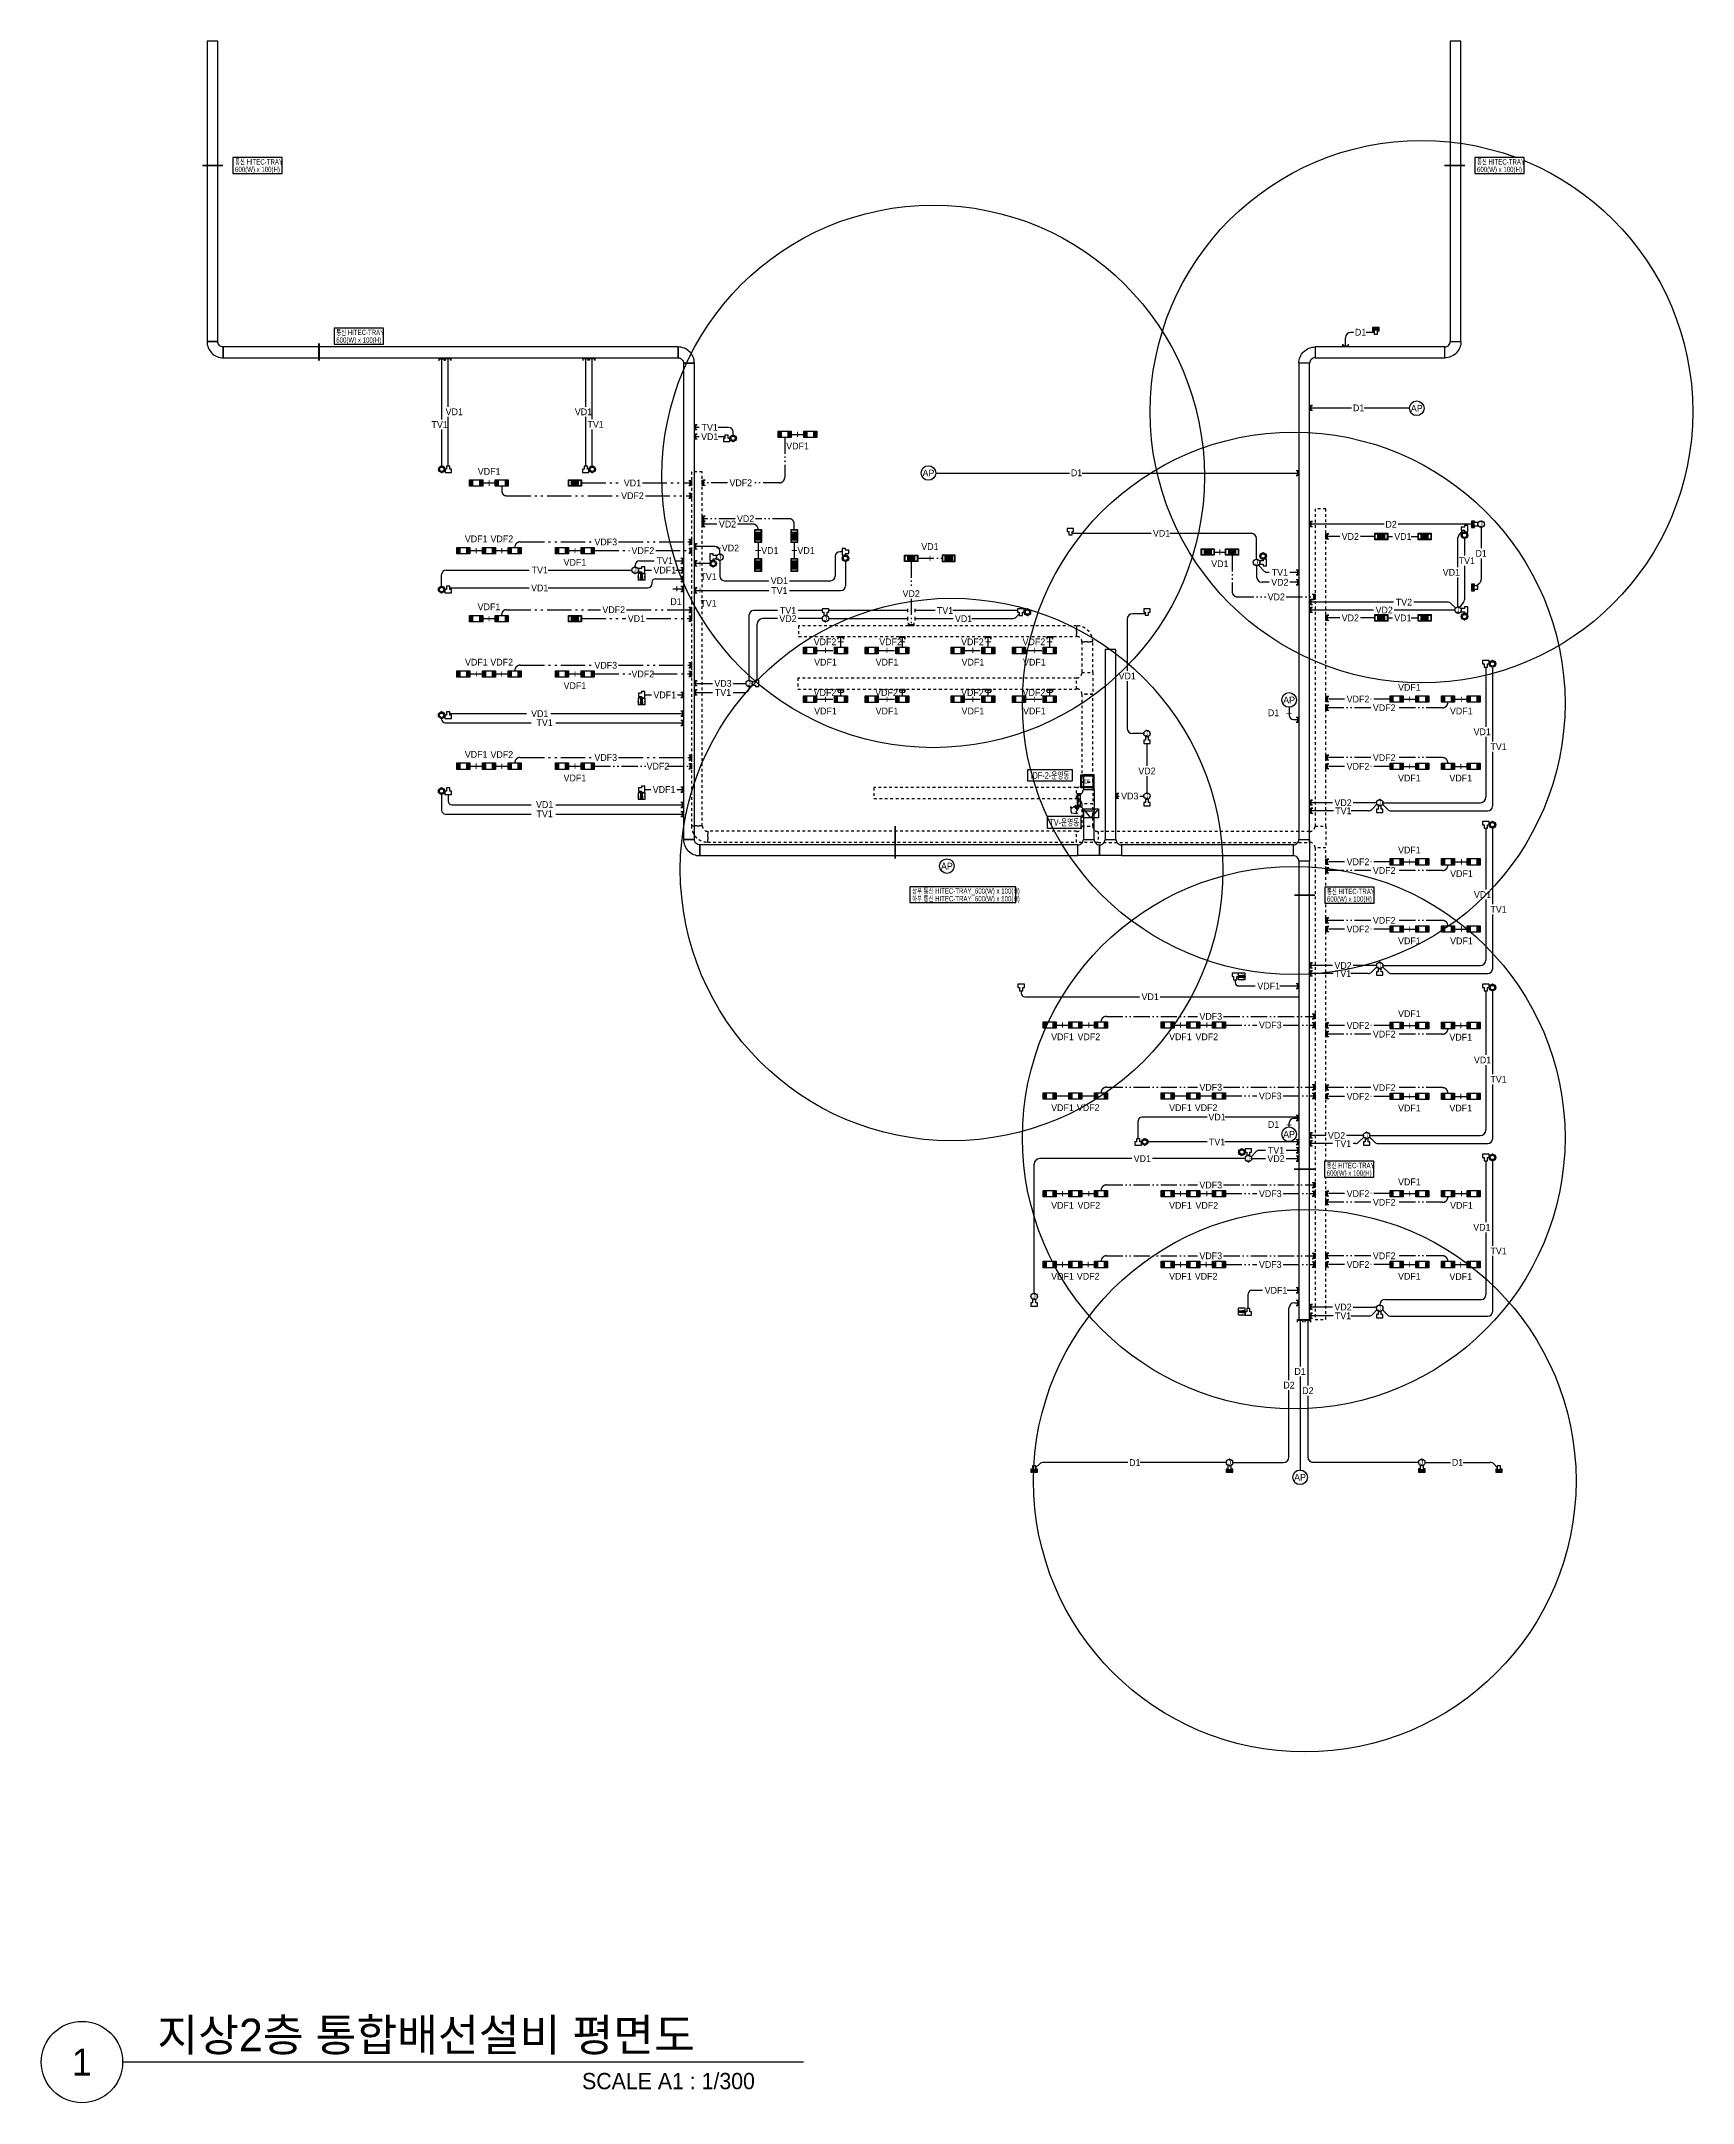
# Model space of a CAD drawing. Header units: millimetres. Extents: x 90978 to 501618, y -355196 to 882030.
# Drawn here: x 90978 to 182293, y -169350 to -55344 of the extents above; entities that cross this region are included whole.
import ezdxf
from ezdxf.enums import TextEntityAlignment as Align

# ---------------------------------------------------------------- set-up
doc = ezdxf.new("R2010")
doc.units = ezdxf.units.MM
doc.header["$LTSCALE"] = 150
doc.set_wipeout_variables(frame=1)
doc.linetypes.add('D1', pattern=[3, 1, -1, 1])
doc.linetypes.add('E6', pattern=[10, 6, -1, 0.5, -1, 0.5, -1])
doc.layers.get('0').update_dxf_attribs({"lineweight": 0})
doc.layers.get('Defpoints').update_dxf_attribs({"color": 163})
for name, color, linetype in [('------07 System Box', 6, 'Continuous'), ('------10 Telecommunication Terminal Board', 3, 'Continuous'), ('------11 Television Distribution Panel', 4, 'Continuous'), ('------13 Telecommunication Outlet', 3, 'Continuous'), ('------14 Television Outlet', 3, 'Continuous'), ('------19 Communication Etc', 3, 'Continuous'), ('-----20 General Symbol', 3, 'Continuous'), ('-----21 Embeded Wire in Ceiling or Wall', 4, 'Continuous'), ('-----22 Concealed Wire in Floor', 4, 'E6'), ('-----23 Concealed or Exposed Wire', 4, 'D1'), ('-----27 Communication Cable Tray', 2, 'Continuous'), ('-----27 Communication Cable Tray_Access Floor', 1, 'D1'), ('-----29 Indicator', 1, 'Continuous'), ('-----41 Drawing Title', 2, 'Continuous')]:
    doc.layers.add(name, color=color, linetype=linetype)
doc.styles.add('ELEC', font='')
doc.styles.get('ELEC').set_extended_font_data('Dotum')

msp = doc.modelspace()

# ---------------------------------------------------------------- texts
at = {"layer": '------10 Telecommunication Terminal Board', "style": 'ELEC', "width": 0.7}
msp.add_text('TV-운영동', height=375, dxfattribs=at).set_placement((147549.02985, -98541.04494), align=Align.MIDDLE_CENTER)
at = {"layer": '-----21 Embeded Wire in Ceiling or Wall', "style": 'ELEC'}
for s, p in [('TV1', (113004.51717, -76540.5725)), ('VD1', (113816.67326, -75837.90241)), ('VD1', (120958.90048, -75837.90241)), ('TV1', (121629.33924, -76529.40533)), ('VD1', (127937.64821, -77214.23052)), ('TV1', (127937.64821, -76698.80173)), ('VDF1', (115742.14337, -79134.22577)), ('D1', (148220.65468, -79211.0049)), ('D2', (165613.0214, -82056.31841)), ('VD2', (129083.86819, -83370.37682)), ('VD1', (152922.82528, -82553.10894)), ('TV1', (125453.78131, -84074.97601)), ('TV1', (169798.48822, -84068.02876)), ('D1', (170593.572, -83666.4293)), ('VD1', (118540.68262, -85574.98369)), ('TV1', (118540.68262, -84591.54297)), ('VDF1', (125453.78131, -84592.33624)), ('TV1', (127875.15357, -84953.64066)), ('VD1', (131791.63879, -85175.87858)), ('VD2', (159462.4218, -85262.18955)), ('TV1', (159462.4218, -84716.66373)), ('VD1', (168945.17056, -84711.33977)), ('TV1', (127875.15357, -86426.6397)), ('TV1', (131791.63879, -85718.65629)), ('TV1', (132266.625, -86820.32437)), ('TV1', (140948.90902, -86825.95292)), ('VD2', (165232.3564, -86800.69766)), ('TV2', (166322.02126, -86364.94764)), ('VD2', (132266.625, -87275.87465)), ('VD1', (141974.84968, -87275.88928)), ('VD3', (128673.227, -90855.77677)), ('TV1', (128673.227, -91357.73495)), ('VD1', (151023.40594, -90447.54916)), ('VD1', (118540.68262, -92524.98434)), ('VDF1', (125453.78131, -91492.18702)), ('TV1', (118811.67584, -93025.78482)), ('VD1', (170650.28013, -93532.53059)), ('TV1', (171554.70286, -94351.79141)), ('VD2', (152115.49448, -95698.88395)), ('VDF1', (125416.51838, -96724.98369)), ('VD3', (151163.54007, -97084.98114, 0)), ('VD1', (118811.67584, -97555.78958)), ('TV1', (118811.67584, -98069.59581)), ('VD2', (162956.40233, -97454.98367)), ('TV1', (162973.73697, -97904.18057)), ('VD1', (170670.07667, -102532.53059)), ('TV1', (171554.70286, -103351.79141)), ('VD2', (162956.40233, -106454.98367)), ('TV1', (162956.40233, -106904.98367)), ('VD1', (152290.97975, -108184.03342)), ('VDF1', (158843.8539, -107589.54359)), ('VD1', (170670.07667, -111683.113)), ('TV1', (171554.70286, -112751.79142)), ('VD1', (155990.77251, -114840.50014)), ('TV1', (155990.77251, -116214.98379)), ('VD2', (162595.84609, -115854.98369)), ('TV1', (162956.40233, -116304.98369)), ('VD1', (151858.37435, -117134.98366)), ('VD2', (159250.8413, -117134.98366)), ('TV1', (159250.8413, -116674.55744)), ('VD1', (170634.13182, -120933.10829)), ('TV1', (171555.81191, -122239.91601)), ('VDF1', (159250.8413, -124417.23702)), ('VD2', (162956.95686, -125343.10828)), ('TV1', (162956.40233, -125830.52735)), ('D1', (160580.48663, -128907.46721)), ('D2', (159966.66278, -129662.762)), ('D2', (161010.48663, -129967.46721)), ('D1', (151441.57721, -133943.10894)), ('D1', (169286.31572, -133936.24753))]:
    msp.add_text(s, height=375, dxfattribs=at).set_placement(p, align=Align.MIDDLE_CENTER)
at = {"layer": '-----22 Concealed Wire in Floor', "ltscale": 1.5, "style": 'ELEC'}
for s, p in [('D1', (163926.53793, -71434.98305)), ('D1', (163817.3711, -75620)), ('VDF1', (132795.55538, -77733.1083)), ('VD1', (123667.93325, -79772.96501)), ('VDF2', (129656.88019, -79763.1083)), ('VDF2', (123667.93325, -80476.5718)), ('VD2', (128921.88019, -82048.10829)), ('VD2', (129921.88019, -81748.10829)), ('VDF1', (115025.55538, -82863.10958)), ('VDF2', (116445.55538, -82863.10958)), ('VDF3', (122191.88019, -83033.10958)), ('VD1', (140115.55538, -83289.05089)), ('VD2', (163358.02101, -82733.10829)), ('VD1', (166265.55538, -82733.10829)), ('VDF1', (120485.55538, -84163.10958)), ('VDF2', (124241.88019, -83513.10958)), ('VD1', (131265.55538, -83508.10829)), ('VD1', (133265.55538, -83508.10829)), ('VD1', (156146.9504, -84240.98693)), ('VDF1', (115734.70774, -86623.03729)), ('VDF2', (122631.93167, -86783.49641)), ('D1', (126073.43903, -86333.10958)), ('VD2', (139077.42866, -85891.66441)), ('VD2', (159264.43548, -86070.98693)), ('VD1', (123886.03292, -87272.96501)), ('VD2', (163358.02101, -87233.10829)), ('VD1', (166265.55538, -87233.10829)), ('VDF2', (134314.53739, -88558.69311)), ('VDF2', (137940.55538, -88558.69311)), ('VDF2', (142464.53739, -88558.69311)), ('VDF2', (145864.53739, -88558.69311)), ('VDF1', (115035.55495, -89683.11022)), ('VDF2', (116435.55495, -89683.11022)), ('VDF3', (122191.88019, -89853.10958)), ('VDF1', (134340.55538, -89683.10829)), ('VDF1', (137740.55538, -89683.10829)), ('VDF1', (142490.55538, -89683.10829)), ('VDF1', (145890.55538, -89683.10829)), ('VDF2', (134314.53739, -91361.84687)), ('VDF2', (137714.53739, -91361.84687)), ('VDF2', (142464.53739, -91361.84687)), ('VDF2', (145864.53739, -91361.84687)), ('VDF1', (166625.55538, -91073.1083)), ('VDF1', (134340.55538, -92383.10829)), ('VDF1', (137740.55538, -92383.10829)), ('VDF1', (142490.55538, -92383.10829)), ('VDF1', (145890.55538, -92383.10829)), ('D1', (159115.55538, -92483.10958)), ('VDF2', (163783.02101, -91723.1083)), ('VDF2', (165233.02101, -92203.1083)), ('VDF1', (169493.57052, -92384.98241)), ('VDF1', (115025.55538, -94783.10958)), ('VDF2', (116445.55495, -94793.11022)), ('VDF3', (122191.88019, -94953.10958)), ('VDF2', (125075.9954, -95433.10958)), ('VDF2', (163783.02101, -95443.1083)), ('VDF2', (165233.02101, -94963.1083)), ('VDF1', (120485.55538, -96083.10958)), ('VDF1', (166625.55538, -96093.1083)), ('VDF1', (169465.55538, -96093.1083)), ('VDF1', (166625.55538, -100073.1083)), ('VDF2', (163783.02101, -100723.1083)), ('VDF2', (165233.02101, -101203.1083)), ('VDF1', (169503.57052, -101374.98241)), ('VDF2', (163783.02101, -104443.1083)), ('VDF2', (165233.02101, -103963.1083)), ('VDF1', (166625.55538, -105093.1083)), ('VDF1', (169503.57052, -105094.98241)), ('VDF3', (155643.02101, -109269.95952)), ('VDF1', (166625.55538, -109123.1083)), ('VDF1', (147445.55538, -110399.95952)), ('VDF2', (148903.57052, -110401.83363)), ('VDF1', (153965.55538, -110399.95952)), ('VDF2', (155423.57052, -110401.83363)), ('VDF3', (158933.02101, -109749.95952)), ('VDF2', (163783.02101, -109773.1083)), ('VDF2', (165233.02101, -110253.1083)), ('VDF1', (169465.55538, -110423.1083)), ('VDF3', (155643.02101, -113189.95952)), ('VDF3', (158933.02101, -113669.95952)), ('VDF2', (163783.02101, -113693.1083)), ('VDF2', (165233.02101, -113213.1083)), ('VDF1', (147445.55538, -114319.95952)), ('VDF2', (148865.55538, -114319.95952)), ('VDF1', (153965.55538, -114319.95952)), ('VDF2', (155385.55538, -114319.95952)), ('D1', (159115.55538, -115249.45674)), ('VDF1', (166625.55538, -114343.1083)), ('VDF1', (169465.55538, -114343.1083)), ('VDF3', (155643.02101, -118593.1083)), ('VDF1', (166625.55538, -118423.1083)), ('VDF1', (147445.55538, -119723.1083)), ('VDF2', (148903.57052, -119724.98241)), ('VDF1', (153965.55538, -119723.1083)), ('VDF2', (155423.57052, -119724.98241)), ('VDF3', (158933.02101, -119073.1083)), ('VDF2', (163783.02101, -119073.1083)), ('VDF2', (165233.02101, -119553.1083)), ('VDF1', (169503.57052, -119724.98241)), ('VDF3', (155643.02101, -122513.1083)), ('VDF3', (158933.02101, -122993.1083)), ('VDF2', (163783.02101, -122993.1083)), ('VDF2', (165233.02101, -122513.1083)), ('VDF1', (147445.55538, -123643.1083)), ('VDF2', (148865.55538, -123643.1083)), ('VDF1', (153965.55538, -123643.1083)), ('VDF2', (155385.55538, -123643.1083)), ('VDF1', (166625.55538, -123643.1083)), ('VDF1', (169464.33304, -123662.18091))]:
    msp.add_text(s, height=375, dxfattribs=at).set_placement(p, align=Align.MIDDLE_CENTER)
at = {"layer": '-----22 Concealed Wire in Floor', "style": 'ELEC'}
for s, p in [('VDF1', (120485.55538, -90983.10958)), ('VDF2', (124241.88019, -90333.10958))]:
    msp.add_text(s, height=375, dxfattribs=at).set_placement(p, align=Align.MIDDLE_CENTER)
at = {"layer": '-----41 Drawing Title', "color": 2, "style": 'ELEC'}
msp.add_text('지상2층 통합배선설비 평면도', height=1800, dxfattribs=at).set_placement((97395.29521, -166500.00064))
at = {"layer": '-----41 Drawing Title', "color": 7, "style": 'ELEC'}
msp.add_text('1', height=1500, dxfattribs=at).set_placement((93228.14198, -167100.00064), align=Align.MIDDLE)
at = {"layer": '-----41 Drawing Title', "style": 'ELEC'}
msp.add_text('SCALE A1 : 1/300', height=900, dxfattribs=at).set_placement((130437.22511, -168600.00064), align=Align.RIGHT)

# ---------------------------------------------------------------- blocks, each defined once
blk = doc.blocks.new('O03')
at = {"linetype": 'Continuous'}
for p, q in [((-101, 101), (101, -101)), ((-74, 127), (127, -74)), ((-48, 154), (154, -48)), ((-27, 366), (69, 270)), ((-27, 366), (321, 321)), ((69, 270), (-21, 180)), ((-21, 180), (180, -21)), ((270, 69), (180, -21)), ((270, 69), (366, -27)), ((321, 321), (366, -27))]:
    blk.add_line(p, q, dxfattribs=at)
blk = doc.blocks.new('B11')
h = blk.add_hatch(color=256)
h.dxf.hatch_style = 1
h.paths.add_polyline_path([(150, 150), (-150, 150), (-150, -150), (150, -150)])
at = {"linetype": 'Continuous'}
for points in [[(300, -150), (-300, -150), (-300, 150), (300, 150)], [(-150, 150), (150, 150), (150, -150), (-150, -150)]]:
    blk.add_lwpolyline(points, close=True, dxfattribs=at)
at = {"color": 1, "linetype": 'Continuous'}
for points in [[(-280, 130), (-170, 130), (-170, -130), (-280, -130)], [(170, 130), (280, 130), (280, -130), (170, -130)]]:
    blk.add_lwpolyline(points, close=True, dxfattribs=at)
blk = doc.blocks.new('G12')
blk.add_lwpolyline([(-300, 600), (300, 600), (300, 0), (-300, 0)], close=True)
at = {"color": 1}
blk.add_lwpolyline([(-250, 550), (250, 550), (250, 50), (-250, 50)], close=True, dxfattribs=at)
at = {"style": 'ELEC', "width": 0.6}
blk.add_text('IDF', height=200, dxfattribs=at).set_placement((0, 300), align=Align.MIDDLE)
blk = doc.blocks.new('G02')
blk.add_lwpolyline([(150, 150), (75, 150), (75, 300), (-75, 300), (-75, 150), (-150, 150), (-150, 0), (150, 0)], close=True)
blk = doc.blocks.new('G01')
blk.add_hatch(color=256).paths.add_polyline_path([(150, 150), (75, 150), (-75, 150), (-150, 150), (-150, 0), (150, 0)])
blk.add_blockref('G02', (0, 0))
blk = doc.blocks.new('O08')
blk.add_hatch(color=256).paths.add_polyline_path([(120, 51), (-120, 51), (-120, 0), (120, 0)])
blk.add_lwpolyline([(120, 127.5), (120, 0), (-120, 0), (-120, 127.5), (-120, 51), (120, 51)])
blk = doc.blocks.new('O04')
blk.add_circle((0, 0), 150)
for p in [(-150, 0), (0, 150), (150, 0), (0, -150)]:
    blk.add_point(p)
at = {"style": 'ELEC'}
blk.add_text('J', height=214, dxfattribs=at).set_placement((0, 0), align=Align.MIDDLE)
blk = doc.blocks.new('A$C69d3834d')
at = {"layer": '------19 Communication Etc', "color": 3}
blk.add_circle((404, 404), 404, dxfattribs=at)
at = {"layer": 'Defpoints'}
blk.add_circle((663, 215), 15000, dxfattribs=at)
at = {"layer": '------19 Communication Etc', "style": 'ELEC'}
blk.add_text('AP', height=375, dxfattribs=at).set_placement((404, 404, 0), align=Align.MIDDLE_CENTER)
blk = doc.blocks.new('C02-1')
at = {"layer": '------14 Television Outlet', "color": 3, "linetype": 'Continuous'}
for radius in [150, 100]:
    blk.add_circle((0, 150), radius, dxfattribs=at)
at = {"layer": '------14 Television Outlet', "color": 3}
for p in [(-150, 150), (0, 300), (0, 0), (150, 150)]:
    blk.add_point(p, dxfattribs=at)
blk = doc.blocks.new('TV-BOX')
at = {"layer": '------11 Television Distribution Panel', "color": 3}
for p, q in [((0, 0), (-200, 238)), ((200, 238), (0, 0))]:
    blk.add_line(p, q, dxfattribs=at)
blk.add_lwpolyline([(-200, 0), (-200, 238), (200, 238), (200, 0)], close=True, dxfattribs=at)
blk = doc.blocks.new('A$C2c78cba1')
at = {"layer": '------07 System Box'}
h = blk.add_hatch(color=256, dxfattribs=at)
h.dxf.hatch_style = 1
h.paths.add_polyline_path([(367, 790), (56, 790), (56, 56), (367, 56)])
h = blk.add_hatch(color=256, dxfattribs=at)
h.dxf.hatch_style = 1
h.paths.add_polyline_path([(1637, 790), (1327, 790), (1327, 56), (1637, 56)])
at = {"layer": '------07 System Box', "linetype": 'Continuous'}
for points in [[(1694, 0), (0, 0), (0, 847), (1694, 847)], [(423, 847), (1270, 847), (1270, 0), (423, 0)]]:
    blk.add_lwpolyline(points, close=True, dxfattribs=at)
at = {"layer": '------07 System Box', "color": 1, "linetype": 'Continuous'}
for points in [[(56, 790), (367, 790), (367, 56), (56, 56)], [(1327, 790), (1637, 790), (1637, 56), (1327, 56)]]:
    blk.add_lwpolyline(points, close=True, dxfattribs=at)
blk = doc.blocks.new('광포트_1')
at = {"ltscale": 0.7}
h = blk.add_hatch(color=254, dxfattribs=at)
h.dxf.hatch_style = 1
h.paths.add_polyline_path([(44, 285), (-44, 285), (-44, 159), (44, 159)])
h.paths.add_polyline_path([(44, 141), (-44, 141), (-44, 15), (44, 15)])
at = {"linetype": 'Continuous'}
for p, q in [((-150, 300), (150, 300)), ((-150, 0), (-150, 300)), ((-150, 0), (150, 0)), ((150, 0), (150, 300))]:
    blk.add_line(p, q, dxfattribs=at)
for points in [[(-44, 159), (-44, 285), (44, 285), (44, 159)], [(-44, 141), (-44, 15), (44, 15), (44, 141)]]:
    blk.add_lwpolyline(points, close=True, dxfattribs=at)
for p in [(-150, 150), (0, 285), (0, 0), (150, 150)]:
    blk.add_point(p, dxfattribs=at)

# ---------------------------------------------------------------- linework, layer by layer
at = {"layer": '------10 Telecommunication Terminal Board', "color": 1, "elevation": 0}
msp.add_lwpolyline([(148454.20455, -98881.94651), (146613.13503, -98881.94651), (146613.13503, -98200.14338), (148454.20455, -98200.14338)], close=True, dxfattribs=at)
at = {"layer": '-----21 Embeded Wire in Ceiling or Wall'}
for p, q in [((163095.02278, -72252.69588), (163095.02278, -71744.98305)), ((163540.84034, -71444.98305), (163395.02278, -71444.98305)), ((164683.52687, -71444.98305), (164230.79964, -71444.98305)), ((113123.31424, -76259.20767), (113123.31424, -72863.86305)), ((113482.95248, -75556.53758), (113482.95248, -72852.69588)), ((121082.95248, -75556.53758), (121082.95248, -72852.69588)), ((121442.95248, -76248.0405), (121442.95248, -72852.69588)), ((113482.95248, -78834.98434), (113482.95248, -76119.80081)), ((121082.95248, -78834.98434), (121082.95248, -76119.80081)), ((163431.67351, -75630), (161110.48663, -75630)), ((166629.43462, -75630), (164121.63281, -75630)), ((113123.31424, -78846.15151), (113123.31424, -76822.4709)), ((121442.95248, -78834.98434), (121442.95248, -76811.30373)), ((127354.52865, -76698.80173), (127092.00566, -76698.80173)), ((127354.52865, -77214.23052), (127092.00566, -77214.23052)), ((128983.29077, -76698.80173), (128398.62634, -76698.80173)), ((128783.29077, -77214.23052), (128398.62634, -77214.23052)), ((129233.29077, -77124.23052), (129233.29077, -76948.80173)), ((140436.60177, -79222.72812), (147834.95709, -79222.72812)), ((148524.91639, -79222.72812), (160510.48663, -79222.72812)), ((165227.32382, -82056.31841), (161110.48663, -82056.31841)), ((170053.57217, -82056.31847), (166011.92354, -82056.31841)), ((147970.09359, -82553.10894), (152339.70571, -82553.10894)), ((153383.80341, -82553.10894), (157875.55696, -82553.10894)), ((158175.55696, -83992.18955), (158175.55696, -82853.10894)), ((169311.12662, -84429.97495), (169311.12662, -82801.98189)), ((169583.57131, -82390.69916), (169391.25237, -82597.88556)), ((169673.57131, -82840.69916), (169673.57131, -83786.66393)), ((170593.572, -82236.31847), (170593.572, -83385.06447)), ((123813.57052, -84412.33624), (123813.57052, -84324.97601)), ((124063.57052, -84074.97601), (124870.66174, -84074.97601)), ((126009.39987, -84074.97601), (126492.00566, -84074.97601)), ((128243.57052, -83282.50886), (127092.00566, -83282.50886)), ((127953.57052, -84230.89554), (127092.00566, -84230.89554)), ((128493.57052, -83692.50886), (128493.57052, -83532.50886)), ((128493.57052, -84052.50886), (128493.57052, -84925.87858)), ((134881.07884, -83827.94434), (134881.07884, -84925.87858)), ((135263.57052, -83577.94434), (135131.07884, -83577.94434)), ((135443.57131, -84117.94434), (135443.57131, -85468.65629)), ((158175.55696, -84352.18955), (158175.55696, -84962.18955)), ((158274.66546, -84322.44768), (158595.65821, -84643.44042)), ((169673.57131, -84349.92716), (169673.57131, -86232.89287)), ((170593.572, -83948.3277), (170593.572, -85112.55782)), ((113117.79472, -85484.98369), (113117.79472, -84841.54297)), ((113367.79472, -84591.54297), (117957.56305, -84591.54297)), ((119001.66075, -84591.54297), (123633.57227, -84591.54297)), ((124353.57052, -84592.33624), (124714.45415, -84592.33624)), ((124740.70819, -85276.34807), (124740.70819, -85374.98369)), ((124940.70819, -85076.34807), (126492.00566, -85076.34807)), ((126070.96704, -84592.33624), (126492.00566, -84592.33624)), ((128743.57052, -85175.87858), (131208.51922, -85175.87858)), ((132347.25735, -85175.87858), (134631.07884, -85175.87858)), ((158879.30223, -85262.18955), (158475.55696, -85262.18955)), ((158879.30223, -84716.66373), (158772.4349, -84716.66373)), ((160449.28663, -84716.66373), (160018.04036, -84716.66373)), ((160449.28663, -85262.18955), (160018.04036, -85262.18955)), ((169311.12662, -86620.69766), (169311.12662, -84993.23817)), ((170323.57131, -85466.31841), (170510.49381, -85298.66829)), ((113567.79472, -85574.98369), (117957.56305, -85574.98369)), ((119001.66075, -85574.98369), (124540.70819, -85574.98369)), ((125895.38172, -85622.72812), (126492.00566, -85622.72812)), ((127092.00566, -85718.65629), (131208.51922, -85718.65629)), ((132347.25735, -85718.65629), (135193.57131, -85718.65629)), ((165738.9017, -86364.94764), (161110.48663, -86364.94764)), ((168745.12139, -86364.94764), (166877.63982, -86364.94764)), ((169181.51389, -86678.38315), (168915.00264, -86431.53455)), ((169420.82821, -86656.14331), (169624.34124, -86381.86077)), ((130113.57131, -90675.77677), (130113.57131, -87070.32437)), ((131683.50543, -86820.32437), (130363.57131, -86820.32437)), ((130563.57131, -90675.77677), (130563.57131, -87575.87465)), ((131683.50543, -87275.87465), (130863.57131, -87275.87465)), ((134158.80165, -86820.32437), (132822.24356, -86820.32437)), ((134158.80165, -87275.87465), (132822.24356, -87275.87465)), ((138877.42866, -86825.94976), (134518.80165, -86825.94976)), ((134518.80165, -87275.87465), (138877.42866, -87275.87465)), ((138877.42866, -86725.94976), (138877.42866, -86925.94976)), ((138877.42866, -87175.87465), (138877.42866, -87375.87465)), ((139277.42866, -86725.94976), (139277.42866, -86925.94976)), ((140407.25825, -86825.94976), (139277.42866, -86825.94976)), ((139277.42866, -87175.87465), (139277.42866, -87375.87465)), ((139277.42866, -87275.87465), (141391.73011, -87275.88612)), ((144963.00712, -86825.94976), (141372.99773, -86825.94976)), ((142435.82781, -87275.89178), (144672.2707, -87275.90391)), ((145053.00712, -87005.94976), (144892.58866, -87179.52295)), ((151023.40594, -87301.99145), (151023.40594, -90166.18433)), ((152023.40594, -87001.99145), (151323.40594, -87001.99145)), ((164649.23683, -86800.69766), (161110.48663, -86800.69766)), ((169133.57131, -86800.69766), (165787.97496, -86800.69766)), ((170855.55495, -89954.98369), (170855.55495, -93251.16576)), ((171215.55495, -89954.98369), (171215.55495, -94070.42658)), ((127153.20566, -90855.77677), (128090.10743, -90855.77677)), ((129227.82792, -90855.77677), (129933.57131, -90855.77677)), ((130113.57131, -91035.77677), (130113.57131, -91107.73495)), ((151023.40594, -90729.44756), (151023.40594, -93334.98162)), ((124353.57052, -91492.18702), (124714.45415, -91492.18702)), ((126165.60747, -91492.18702), (126492.00566, -91492.18702)), ((127153.20566, -91357.73495), (128090.10743, -91357.73495)), ((129227.82792, -91357.73495), (129863.57131, -91357.73495)), ((159972.91784, -92176.41205), (159972.91784, -92610)), ((113117.79472, -92794.98434), (113117.79472, -92837.11626)), ((113317.79472, -93037.11626), (118072.34868, -93037.11626)), ((113567.79472, -92524.98434), (117801.35546, -92524.98434)), ((119157.86835, -92524.98434), (126492.00566, -92524.98434)), ((119428.86157, -93037.11626), (126492.00566, -93037.11626)), ((160222.91784, -92860), (160510.48663, -92860)), ((151935.49448, -93634.98162), (151323.40594, -93634.98162)), ((152115.49448, -94174.98162), (152115.49448, -95417.51912)), ((170855.55495, -93814.42899), (170855.55495, -97154.98367)), ((171215.55495, -94633.68981), (171215.55495, -97654.98367)), ((124353.57052, -96724.98369), (124677.19121, -96724.98369)), ((126128.34454, -96724.98369), (126430.80566, -96724.98369)), ((152115.49448, -95980.78235), (152115.49448, -96874.66104)), ((113117.79472, -96994.98369), (113117.79472, -97880.92724)), ((113477.79472, -96994.98369), (113477.79472, -97367.12102)), ((113677.79472, -97567.12102), (118072.34868, -97567.12102)), ((119428.86157, -97567.12102), (126492.00566, -97567.12102)), ((150459.77052, -97084.98114), (150580.42051, -97084.98114)), ((151718.14099, -97084.98114), (151935.49448, -97084.98114)), ((162373.28276, -97454.98367), (161110.48662, -97454.98367)), ((162432.08619, -97903.67279), (161189.02126, -97903.67279)), ((164363.2888, -97903.67279), (163397.82568, -97903.67279)), ((164802.31804, -97454.98367), (163512.02089, -97454.98367)), ((164829.02, -97541.49498), (164540.0655, -97830.44948)), ((165135.61607, -97541.49498), (165425.88146, -97831.76037)), ((165162.31804, -97454.98367), (170555.55495, -97454.98367)), ((165602.65816, -97904.98367), (170965.55495, -97904.98367)), ((113317.79472, -98080.92724), (118072.34868, -98080.92724)), ((119428.86157, -98080.92724), (126492.00566, -98080.92724)), ((170855.55495, -98854.98369), (170855.55495, -102251.16576)), ((171215.55495, -98854.98369), (171215.55495, -103070.42658)), ((170855.55495, -102814.42899), (170855.55495, -106154.98367)), ((171215.55495, -103633.68981), (171215.55495, -106654.98367)), ((162373.28277, -106454.98367), (161110.48663, -106454.98367)), ((162414.75156, -106904.47589), (161171.68662, -106904.47589)), ((164345.95417, -106904.47589), (163380.49104, -106904.47589)), ((164802.31804, -106454.98367), (163512.02089, -106454.98367)), ((164811.68537, -106542.29808), (164522.73086, -106831.25258)), ((165152.95071, -106542.29808), (165442.413, -106831.76037)), ((165162.31804, -106454.98367), (170555.55495, -106454.98367)), ((165619.18969, -106904.98367), (170965.55495, -106904.98367)), ((145156.61904, -107854.98369), (145156.61904, -107984.03342)), ((145356.61904, -108184.03342), (151707.86018, -108184.03342)), ((152846.59831, -108184.03342), (160510.48663, -108184.03342)), ((156997.22117, -107243.10274), (156997.22117, -107389.54359)), ((157197.22117, -107589.54359), (158104.52674, -107589.54359)), ((159461.03963, -107589.54359), (160510.48663, -107589.54359)), ((170855.55495, -107854.98369), (170855.55495, -111401.74817)), ((171215.55495, -107854.98369), (171215.55495, -112470.42659)), ((170855.55495, -111965.0114), (170855.55495, -115554.98369)), ((171215.55495, -113033.68982), (171215.55495, -116054.98369)), ((151628.79433, -116034.98379), (151628.79433, -115040.50014)), ((155449.12173, -114840.50014), (151828.79433, -114840.50014)), ((160510.48663, -114840.50014), (156414.86122, -114840.50014)), ((160510.48663, -114909.9794), (160222.91784, -114909.9794)), ((155449.12173, -116214.98379), (152168.79433, -116214.98379)), ((160510.48663, -116214.98379), (156414.86122, -116214.98379)), ((159972.91784, -115389.0442), (159972.91784, -115159.9794)), ((162012.72653, -115854.98369), (161110.48663, -115854.98369)), ((164081.20556, -115854.98369), (163151.46465, -115854.98369)), ((164104.08376, -115942.80588), (163815.12925, -116231.76038)), ((164418.32737, -115942.80588), (164707.28188, -116231.76038)), ((164441.20556, -115854.98369), (170555.55495, -115854.98369)), ((151275.25478, -117134.98366), (146175.55274, -117134.98366)), ((157541.19595, -117134.98366), (152413.99291, -117134.98366)), ((157867.58746, -117030.24815), (158150.05487, -116747.78075)), ((157901.19595, -117134.98366), (158667.72173, -117134.98366)), ((158326.83156, -116674.55744), (158667.72173, -116674.55744)), ((159805.44222, -116674.55744), (160510.48663, -116674.55744)), ((159805.44222, -117134.98366), (160510.48663, -117134.98366)), ((162373.28276, -116304.98369), (161110.48662, -116304.98369)), ((163638.35256, -116304.98369), (163512.02089, -116304.98369)), ((164884.05857, -116304.98369), (170965.55495, -116304.98369)), ((170855.55739, -117254.98369), (170855.55739, -120651.74346)), ((171216.66401, -117254.98029), (171216.66401, -121958.55119)), ((145875.55274, -124574.98369), (145875.55274, -117434.98366)), ((170855.55739, -121215.00669), (170855.55739, -124674.98369)), ((171216.66401, -122521.81442), (171216.66401, -125604.98369)), ((157718.33064, -125426.44743), (157718.33064, -124617.23702)), ((157918.33064, -124417.23702), (158511.51413, -124417.23702)), ((159868.02702, -124417.23702), (160510.48663, -124417.23702)), ((160266.66278, -125112.41507), (160510.48663, -125112.41507)), ((162373.8373, -125343.10828), (161110.48663, -125343.10828)), ((163512.57542, -125343.10828), (164697.24082, -125343.10828)), ((164808.44807, -125362.76594), (164755.87659, -125350.08185)), ((165283.4271, -124924.98369), (170605.55739, -124924.98369)), ((159966.66278, -129381.39717), (159966.66278, -125412.41507)), ((160580.48663, -126028.6869), (160580.48663, -128626.10238)), ((161010.48663, -126028.6869), (161010.48663, -129686.10238)), ((162414.75156, -125830.01956), (161171.68662, -125830.01956)), ((163380.49104, -125830.01956), (164407.82958, -125830.01956)), ((164833.82542, -125507.57711), (164584.60628, -125756.79626)), ((165133.02877, -125507.57711), (165407.21205, -125781.76039)), ((165583.98874, -125854.98369), (170966.66401, -125854.98369)), ((159966.66278, -133643.10894), (159966.66278, -129944.6604)), ((160580.48663, -129189.36561), (160580.48663, -134359.0442)), ((161010.48663, -130249.36561), (161010.48663, -133636.24753)), ((145966.66621, -134213.10827), (146188.20435, -134017.98196)), ((151055.87962, -133943.10894), (146386.49163, -133943.10894)), ((156496.66278, -133943.10894), (151745.83892, -133943.10894)), ((156856.66278, -133943.10894), (159666.66278, -133943.10894)), ((167128.75762, -133936.24753), (161310.48663, -133936.24753)), ((167488.75762, -133936.24753), (168900.61814, -133936.24753)), ((169590.57743, -133936.24753), (171083.87382, -133936.24753)), ((171485.55353, -134214.22363), (171296.31904, -134024.42914))]:
    msp.add_line(p, q, dxfattribs=at)
for centre, radius, start, end in [((163395.02278, -71744.98305), 300, 90, 180), ((128983.29077, -76948.80173), 250, 0, 90), ((157875.55696, -82853.10894), 300, 0, 90), ((169611.12662, -82801.98189), 300, 137.1312588507, 180), ((124063.57052, -84324.97601), 250, 90, 180), ((128243.57052, -83532.50886, 0), 250, 0, 90), ((135131.07884, -83827.94434), 250, 90, 180), ((113367.79472, -84841.54297), 250, 90, 180), ((124540.70819, -85374.98369), 200, 270, 0), ((124940.70819, -85276.34807), 200, 90, 180), ((128743.57052, -84925.87858, 0), 250, 180, 270), ((134631.07884, -84925.87858), 250, 270, 0), ((135193.57131, -85468.65629), 250, 270, 0), ((158475.55696, -84962.18955), 300, 180, 270), ((158772.4349, -84466.66373), 250, 224.9999999996, 270), ((170343.572, -85112.55782, 0), 250, 311.8888159262, 0), ((168745.12139, -86614.94764, 0), 250, 47.1934635099, 90), ((169423.57131, -86232.89287), 250, 323.4252062643, 0), ((130363.57131, -87070.32437, 0), 250, 90, 180), ((130863.57131, -87575.87465), 300, 90, 180), ((144672.27233, -86975.90391), 300, 269.999689183, 317.2555096161), ((151323.40594, -87301.99145), 300, 90, 180), ((129863.57131, -91107.73495, 0), 250, 270, 0), ((113317.79472, -92837.11626), 200, 180, 270), ((151323.40594, -93334.98162), 300, 180, 270), ((160222.91784, -92610), 250, 180, 270), ((113317.79472, -97880.92724), 200, 180, 270), ((113677.79472, -97367.12102), 200, 180, 270), ((164363.2888, -97653.67279), 250, 270, 315.0000000004), ((165602.65816, -97654.98367), 250, 224.9999999996, 270), ((170555.55495, -97154.98367), 300, 270, 0), ((170965.55495, -97654.98367), 250, 270, 0), ((164345.95417, -106654.47589), 250, 270, 315.0000000004), ((165619.18969, -106654.98367), 250, 224.9999999996, 270), ((170555.55495, -106154.98367), 300, 270, 0), ((170965.55495, -106654.98367), 250, 270, 0), ((145356.61904, -107984.03342), 200, 180, 270), ((157197.22117, -107389.54359), 200, 180, 270), ((151828.79433, -115040.50014), 200, 90, 180), ((160222.91784, -115159.9794), 250, 90, 180), ((163638.35256, -116054.98369), 250, 270, 315.0000000004), ((164884.05857, -116054.98369), 250, 224.9999999996, 270), ((170555.55495, -115554.98369), 300, 270, 0), ((170965.55495, -116054.98369), 250, 270, 0), ((146175.55274, -117434.98366), 300, 90, 180), ((158326.83156, -116924.55744), 250, 90, 135.0000000004), ((157918.33064, -124617.23702, 0), 200, 90, 180), ((160266.66278, -125412.41507), 300, 90, 180), ((164697.24082, -125593.10828, 0), 250, 76.4353091191, 90), ((165283.4271, -125224.98369), 300, 90, 180), ((170605.55739, -124674.98369, 0), 250, 270, 0), ((164407.82958, -125580.01956, 0), 250, 270, 315), ((165583.98874, -125604.98369), 250, 224.9999999996, 270), ((170966.66401, -125604.98369, 0), 250, 270, 0), ((146386.49163, -134243.10894), 300, 90, 131.3729460908), ((159666.66278, -133643.10894), 300, 270, 0), ((161310.48663, -133636.24753), 300, 180, 270), ((171083.87382, -134236.24753), 300, 44.9153482434, 90)]:
    msp.add_arc(centre, radius, start, end, dxfattribs=at)
at = {"layer": '-----22 Concealed Wire in Floor'}
for p, q in [((132085.55538, -77263.1083), (132085.55538, -79463.1083)), ((132445.55538, -77083.1083), (133145.55538, -77083.1083)), ((128917.55303, -79763.1083), (127528.205, -79763.1083)), ((131785.55538, -79763.1083), (130368.70635, -79763.1083)), ((129338.76062, -81748.10829), (127528.205, -81748.10829)), ((128338.76062, -82048.10829), (127528.205, -82048.10829)), ((130315.55538, -82048.10829), (129477.49875, -82048.10829)), ((132315.55538, -81748.10829), (130477.49875, -81748.10829)), ((132615.55538, -82348.10829), (132615.55538, -82048.10829)), ((130615.55538, -83068.10829), (130615.55538, -83948.10829)), ((132615.55538, -83068.10829), (132615.55538, -83948.10829)), ((162774.90144, -82733.10829), (162010.48663, -82733.10829)), ((164705.55538, -82733.10829), (163913.63957, -82733.10829)), ((165425.55538, -82733.10829), (165682.43581, -82733.10829)), ((166726.53351, -82733.10829), (167105.55538, -82733.10829)), ((139077.42866, -84119.05089), (139077.42866, -85610.29958)), ((139437.42866, -83939.05089), (140793.6821, -83939.05089)), ((155835.51645, -83590.98693), (156458.38434, -83590.98693)), ((156818.38434, -83770.98693), (156818.38434, -85770.98693)), ((139077.42866, -86173.56281), (139077.42866, -87664.27793)), ((157118.38434, -86070.98693), (158681.31592, -86070.98693)), ((159820.05404, -86070.98693), (161410.48663, -86070.98693)), ((162774.90144, -87233.10829), (162010.48663, -87233.10829)), ((164705.55538, -87233.10829), (163913.63957, -87233.10829)), ((165425.55538, -87233.10829), (165682.43581, -87233.10829)), ((166726.53351, -87233.10829), (167105.55538, -87233.10829)), ((135190.55538, -88853.10829), (135190.55538, -88264.27793)), ((138590.55538, -88853.10829), (138590.55538, -88264.27793)), ((143340.55538, -88853.10829), (143340.55538, -88264.27793)), ((146740.55538, -88853.10829), (146740.55538, -88264.27793)), ((133850.55538, -89033.10829), (134830.55538, -89033.10829)), ((137250.55538, -89033.10829), (138230.55538, -89033.10829)), ((142000.55538, -89033.10829), (142980.55538, -89033.10829)), ((145400.55538, -89033.10829), (146380.55538, -89033.10829)), ((135190.55538, -91553.10829), (135190.55538, -91170.58545)), ((138590.55538, -91553.10829), (138590.55538, -91170.58545)), ((143340.55538, -91553.10829), (143340.55538, -91170.58545)), ((146740.55538, -91553.10829), (146740.55538, -91170.58545)), ((133850.55538, -91733.10829), (134830.55538, -91733.10829)), ((137250.55538, -91733.10829), (138230.55538, -91733.10829)), ((142000.55538, -91733.10829), (142980.55538, -91733.10829)), ((145400.55538, -91733.10829), (146380.55538, -91733.10829)), ((163043.69384, -91723.1083), (162010.48663, -91723.1083)), ((164493.69384, -92203.1083), (162010.48663, -92203.1083)), ((165555.55538, -91723.1083), (164494.84717, -91723.1083)), ((168455.55538, -92203.1083), (165944.84717, -92203.1083)), ((166275.55538, -91723.1083), (166975.55538, -91723.1083)), ((169115.55538, -91723.1083), (169815.55538, -91723.1083)), ((120135.55538, -95433.10958), (120835.55538, -95433.10958)), ((121555.55538, -95433.10958), (124492.87584, -95433.10958)), ((125631.61396, -95433.10958), (126928.205, -95433.10958)), ((164493.69384, -94963.1083), (162010.48663, -94963.1083)), ((163043.69384, -95443.1083), (162010.48663, -95443.1083)), ((165555.55538, -95443.1083), (164494.84717, -95443.1083)), ((168455.55538, -94963.1083), (165944.84717, -94963.1083)), ((166275.55538, -95443.1083), (166975.55538, -95443.1083)), ((169115.55538, -95443.1083), (169815.55538, -95443.1083)), ((163043.69384, -100723.1083), (162010.48663, -100723.1083)), ((164493.69384, -101203.1083), (162010.48663, -101203.1083)), ((165555.55538, -100723.1083), (164494.84717, -100723.1083)), ((168455.55538, -101203.1083), (165944.84717, -101203.1083)), ((166275.55538, -100723.1083), (166975.55538, -100723.1083)), ((169115.55538, -100723.1083), (169815.55538, -100723.1083)), ((164493.69384, -103963.1083), (162010.48663, -103963.1083)), ((163043.69384, -104443.1083), (162010.48663, -104443.1083)), ((165555.55538, -104443.1083), (164494.84717, -104443.1083)), ((168455.55538, -103963.1083), (165944.84717, -103963.1083)), ((166275.55538, -104443.1083), (166975.55538, -104443.1083)), ((169115.55538, -104443.1083), (169815.55538, -104443.1083)), ((149875.55538, -109269.95952), (154903.69384, -109269.95952)), ((156353.82953, -109269.95952), (161410.48663, -109269.95952)), ((147095.55538, -109749.95952), (147795.55538, -109749.95952)), ((148515.55538, -109749.95952), (149215.55538, -109749.95952)), ((153615.55538, -109749.95952), (154315.55538, -109749.95952)), ((155035.55538, -109749.95952), (155735.55538, -109749.95952)), ((156455.55538, -109749.95952), (158193.69384, -109749.95952)), ((159643.82953, -109749.95952), (161410.48663, -109749.95952)), ((163043.69384, -109773.1083), (162010.48663, -109773.1083)), ((164493.69384, -110253.1083), (162010.48663, -110253.1083)), ((165555.55538, -109773.1083), (164494.84717, -109773.1083)), ((168455.55538, -110253.1083), (165944.84717, -110253.1083)), ((166275.55538, -109773.1083), (166975.55538, -109773.1083)), ((169115.55538, -109773.1083), (169815.55538, -109773.1083)), ((147095.55538, -113669.95952), (147795.55538, -113669.95952)), ((148515.55538, -113669.95952), (149215.55538, -113669.95952)), ((149875.55538, -113189.95952), (154903.69384, -113189.95952)), ((153615.55538, -113669.95952), (154315.55538, -113669.95952)), ((155035.55538, -113669.95952), (155735.55538, -113669.95952)), ((156353.82953, -113189.95952), (161410.48663, -113189.95952)), ((156455.55538, -113669.95952), (158193.69384, -113669.95952)), ((159643.82953, -113669.95952), (161410.48663, -113669.95952)), ((164493.69384, -113213.1083), (162010.48663, -113213.1083)), ((163043.69384, -113693.1083), (162010.48663, -113693.1083)), ((165555.55538, -113693.1083), (164494.84717, -113693.1083)), ((168455.55538, -113213.1083), (165944.84717, -113213.1083)), ((166275.55538, -113693.1083), (166975.55538, -113693.1083)), ((169115.55538, -113693.1083), (169815.55538, -113693.1083)), ((147095.55538, -119073.1083), (147795.55538, -119073.1083)), ((148515.55538, -119073.1083), (149215.55538, -119073.1083)), ((149875.55538, -118593.1083), (154903.69384, -118593.1083)), ((153615.55538, -119073.1083), (154315.55538, -119073.1083)), ((155035.55538, -119073.1083), (155735.55538, -119073.1083)), ((156353.82953, -118593.1083), (161410.48663, -118593.1083)), ((156455.55538, -119073.1083), (158193.69384, -119073.1083)), ((159643.82953, -119073.1083), (161410.48663, -119073.1083)), ((163043.69384, -119073.1083), (162010.48663, -119073.1083)), ((164493.69384, -119553.1083), (162010.48663, -119553.1083)), ((165555.55538, -119073.1083), (164494.84717, -119073.1083)), ((168455.55538, -119553.1083), (165944.84717, -119553.1083)), ((166275.55538, -119073.1083), (166975.55538, -119073.1083)), ((169115.55538, -119073.1083), (169815.55538, -119073.1083)), ((147095.55538, -122993.1083), (147795.55538, -122993.1083)), ((148515.55538, -122993.1083), (149215.55538, -122993.1083)), ((149875.55538, -122513.1083), (154903.69384, -122513.1083)), ((153615.55538, -122993.1083), (154315.55538, -122993.1083)), ((155035.55538, -122993.1083), (155735.55538, -122993.1083)), ((156353.82953, -122513.1083), (161410.48663, -122513.1083)), ((156455.55538, -122993.1083), (158193.69384, -122993.1083)), ((159643.82953, -122993.1083), (161410.48663, -122993.1083)), ((164493.69384, -122513.1083), (162010.48663, -122513.1083)), ((163043.69384, -122993.1083), (162010.48663, -122993.1083)), ((165555.55538, -122993.1083), (164494.84717, -122993.1083)), ((168455.55538, -122513.1083), (165944.84717, -122513.1083)), ((166275.55538, -122993.1083), (166975.55538, -122993.1083)), ((169115.55538, -122993.1083), (169815.55538, -122993.1083))]:
    msp.add_line(p, q, dxfattribs=at)
at = {"layer": '-----22 Concealed Wire in Floor', "ltscale": 1.5}
for p, q in [((115385.55538, -79773.10958), (116083.86009, -79772.96501)), ((120843.86084, -79772.96501), (123084.81368, -79772.96501)), ((124222.53417, -79772.96501), (126928.205, -79772.96501)), ((116443.86009, -79952.96501), (116443.86009, -80226.5718)), ((116693.86009, -80476.5718), (122928.60609, -80476.5718)), ((124379.75941, -80476.5718), (126928.205, -80476.5718)), ((117455.55538, -83033.10958), (121452.55303, -83033.10958)), ((122902.68871, -83033.10958), (126928.205, -83033.10958)), ((114675.55538, -83513.10958), (115375.55538, -83513.10958)), ((116095.55538, -83513.10958), (116795.55538, -83513.10958)), ((120135.55538, -83513.10958), (120835.55538, -83513.10958)), ((121555.55538, -83513.10958), (123502.55303, -83513.10958)), ((124953.70635, -83513.10958), (126928.205, -83513.10958)), ((115385.55538, -87273.10958), (116083.86009, -87272.96501)), ((116443.86009, -87092.96501), (116443.86009, -87033.49641, 0)), ((116693.86009, -86783.49641), (121892.60451, -86783.49641)), ((120843.86084, -87272.96501), (123302.91335, -87272.96501)), ((123343.75783, -86783.49641), (126928.205, -86783.49641)), ((124440.63384, -87272.96501), (126928.205, -87272.96501)), ((117455.55538, -89853.10958), (121452.55303, -89853.10958)), ((122902.68871, -89853.10958), (126928.205, -89853.10958)), ((114675.55538, -90333.10958), (115375.55538, -90333.10958)), ((116095.55538, -90333.10958), (116795.55538, -90333.10958)), ((120135.55538, -90333.10958), (120835.55538, -90333.10958)), ((121555.55538, -90333.10958), (123658.76062, -90333.10958)), ((124797.49875, -90333.10958), (126928.205, -90333.10958)), ((114675.55538, -95433.10958), (115375.55538, -95433.10958)), ((116095.55538, -95433.10958), (116795.55538, -95433.10958)), ((117455.55538, -94953.10958), (121452.55303, -94953.10958)), ((122902.68871, -94953.10958), (126928.205, -94953.10958))]:
    msp.add_line(p, q, dxfattribs=at)
at = {"layer": '-----22 Concealed Wire in Floor'}
for centre, start, end in [((131785.55538, -79463.1083), 270, 0), ((130315.55538, -82348.10829), 0, 90), ((132315.55538, -82048.10829), 0, 90), ((157118.38434, -85770.98693), 180, 270), ((168455.55538, -91903.1083), 270, 0), ((168455.55538, -95263.1083), 0, 90), ((168455.55538, -100903.1083), 270, 0), ((168455.55538, -104263.1083), 0, 90), ((149875.55538, -109569.95952), 90, 180), ((168455.55538, -109953.1083), 270, 0), ((149875.55538, -113489.95952), 90, 180), ((168455.55538, -113513.1083), 0, 90), ((149875.55538, -118893.1083), 90, 180), ((168455.55538, -119253.1083), 270, 0), ((149875.55538, -122813.1083), 90, 180), ((168455.55538, -122813.1083), 0, 90)]:
    msp.add_arc(centre, 300, start, end, dxfattribs=at)
at = {"layer": '-----22 Concealed Wire in Floor', "ltscale": 1.5}
for centre, radius, start, end in [((116693.86009, -80226.5718), 250, 180, 270), ((117455.55538, -83333.10958), 300, 90, 180), ((116693.86009, -87033.49641, 0), 250, 90, 180), ((117455.55538, -90153.10958), 300, 90, 180), ((117455.55538, -95253.10958), 300, 90, 180)]:
    msp.add_arc(centre, radius, start, end, dxfattribs=at)
at = {"layer": '-----27 Communication Cable Tray', "elevation": 0}
for points in [[(100744.09324, -71952.69588), (100744.09324, -55343.8391), (100144.09324, -55343.8391), (100144.09324, -71952.69588)], [(169477.64875, -71952.69588), (169477.64875, -55343.8391), (168877.64875, -55343.8391), (168877.64875, -71952.69588)], [(126192.00566, -72252.69588), (101044.09324, -72252.69588), (101044.09324, -72852.69588), (126192.00566, -72852.69588)], [(161410.48663, -72852.69588), (168577.64875, -72852.69588), (168577.64875, -72252.69588), (161410.48663, -72252.69588)], [(126492.00566, -73152.69588), (126492.00566, -99482.87768), (127092.00566, -99482.87768), (127092.00566, -73152.69588)], [(161110.48663, -99482.87768), (161110.48663, -73152.69588), (160510.48663, -73152.69588), (160510.48663, -99482.87768)], [(150398.57052, -99482.87768), (150398.57052, -88987.94643), (149798.57052, -88987.94643), (149798.57052, -99482.87768)], [(149198.57052, -96723.85064), (149198.57052, -95913.10701), (148598.57052, -95913.10701), (148598.57052, -96723.85064)], [(149198.57052, -99482.87768), (149198.57052, -97923.85064), (148598.57052, -97923.85064), (148598.57052, -99482.87768)], [(127392.00566, -100382.87768), (148298.57052, -100382.87768), (148298.57052, -99782.87768), (127392.00566, -99782.87768)], [(150698.57052, -100382.87768), (160210.48663, -100382.87768), (160210.48663, -99782.87768), (150698.57052, -99782.87768)], [(160510.48663, -100682.87768), (160510.48663, -126028.6869), (161110.48663, -126028.6869), (161110.48663, -100682.87768)]]:
    msp.add_lwpolyline(points, close=True, dxfattribs=at)
for points in [[(101044.09324, -72252.69588), (101044.09324, -72252.69588, -0.4142135624), (100744.09324, -71952.69588), (100744.09324, -71952.69588), (100144.09324, -71952.69588, 0.4142135624), (101044.09324, -72852.69588)], [(126192.00566, -72852.69588), (126192.00566, -72852.69588, -0.4142135624), (126492.00566, -73152.69588), (126492.00566, -73152.69588), (127092.00566, -73152.69588, 0.4142135624), (126192.00566, -72252.69588)], [(161410.48663, -72852.69588), (161410.48663, -72852.69588, 0.4142135624), (161110.48663, -73152.69588), (161110.48663, -73152.69588), (160510.48663, -73152.69588, -0.4142135624), (161410.48663, -72252.69588)], [(168577.64875, -72252.69588), (168577.64875, -72252.69588, 0.4142135624), (168877.64875, -71952.69588), (168877.64875, -71952.69588), (169477.64875, -71952.69588, -0.4142135624), (168577.64875, -72852.69588)], [(148598.57052, -96723.85064), (149198.57052, -96723.85064), (149198.57052, -96723.85064), (149198.57052, -97923.85064), (148598.57052, -97923.85064, 0.4142135624), (148298.57052, -97623.85064), (148298.57052, -97023.85064), (148298.57052, -97023.85064, 0.4142135624)], [(127392.00566, -99782.87768), (127392.00566, -99782.87768, -0.4142135624), (127092.00566, -99482.87768), (127092.00566, -99482.87768), (126492.00566, -99482.87768, 0.4142135624), (127392.00566, -100382.87768)], [(149498.57052, -99782.87768), (149498.57052, -100382.87768), (149498.57052, -100382.87768), (148298.57052, -100382.87768), (148298.57052, -99782.87768, 0.4142135624), (148598.57052, -99482.87768), (149198.57052, -99482.87768), (149198.57052, -99482.87768, 0.4142135624)], [(150698.57052, -99782.87768), (150698.57052, -100382.87768), (150698.57052, -100382.87768), (149498.57052, -100382.87768), (149498.57052, -99782.87768, 0.4142135624), (149798.57052, -99482.87768), (150398.57052, -99482.87768), (150398.57052, -99482.87768, 0.4142135624)], [(160510.48663, -99482.87768), (161110.48663, -99482.87768), (161110.48663, -99482.87768), (161110.48663, -100682.87768), (160510.48663, -100682.87768, 0.4142135624), (160210.48663, -100382.87768), (160210.48663, -99782.87768), (160210.48663, -99782.87768, 0.4142135624)]]:
    msp.add_lwpolyline(points, format="xyb", close=True, dxfattribs=at)
at = {"layer": '-----27 Communication Cable Tray', "color": 1, "elevation": 0}
msp.add_lwpolyline([(148433.57052, -96956.35064), (148253.57052, -96956.35064), (148253.57052, -97691.35064), (148433.57052, -97691.35064), (148433.57052, -96956.35064)], dxfattribs=at)
at = {"layer": '-----27 Communication Cable Tray', "color": 1, "linetype": 'D1', "elevation": 0}
for points in [[(148433.57052, -96956.35064), (148253.57052, -97691.35064)], [(148433.57052, -97691.35064), (148253.57052, -96956.35064)]]:
    msp.add_lwpolyline(points, dxfattribs=at)
at = {"layer": '-----27 Communication Cable Tray', "elevation": 0}
for points in [[(148298.57052, -97001.35064), (148253.57052, -97001.35064), (148253.57052, -97646.35064), (148298.57052, -97646.35064), (148298.57052, -97001.35064)], [(148388.57052, -97068.85064), (148388.57052, -97023.85064), (148298.57052, -97023.85064), (148298.57052, -97623.85064), (148388.57052, -97623.85064), (148388.57052, -97578.85064)]]:
    msp.add_lwpolyline(points, dxfattribs=at)
at = {"layer": '-----27 Communication Cable Tray_Access Floor', "elevation": 0}
for points in [[(126928.205, -79149.65951), (126928.205, -98735.31301), (127528.205, -98735.31301), (127528.205, -79149.65951)], [(161410.48663, -81202.87295), (161410.48663, -98747.10637), (162010.48663, -98747.10637), (162010.48663, -81202.87295)], [(132854.63423, -88264.27793), (148218.47438, -88264.27793), (148218.47438, -87664.27793), (132854.63423, -87664.27793)], [(149118.47438, -90258.7921), (149118.47438, -88564.27793), (148518.47438, -88564.27793), (148518.47438, -90258.7921)], [(132815.70184, -91170.58545), (148218.47438, -91170.58545), (148218.47438, -90570.58545), (132815.70184, -90570.58545)], [(149115.55538, -96321.31366), (149115.55538, -91470.58545), (148515.55538, -91470.58545), (148515.55538, -96321.31366)], [(148215.55538, -96621.31366), (137020.55538, -96621.31366), (137020.55538, -97221.31366), (148215.55538, -97221.31366)], [(148515.55538, -97521.31366), (148515.55538, -98747.10637), (149115.55538, -98747.10637), (149115.55538, -97521.31366)], [(148215.55538, -99035.31301), (127828.205, -99035.31301), (127828.205, -99635.31301), (148215.55538, -99635.31301)], [(161110.48663, -99047.10637), (149415.55538, -99047.10637), (149415.55538, -99647.10637), (161110.48663, -99647.10637)], [(161410.48663, -99947.10637), (161410.48663, -126028.6869), (162010.48663, -126028.6869), (162010.48663, -99947.10637)]]:
    msp.add_lwpolyline(points, close=True, dxfattribs=at)
for points in [[(148218.47438, -88264.27793), (148218.47438, -88264.27793, -0.4142135624), (148518.47438, -88564.27793), (148518.47438, -88564.27793), (149118.47438, -88564.27793, 0.4142135624), (148218.47438, -87664.27793)], [(148218.47438, -91158.7921), (148218.47438, -90558.7921), (148218.47438, -90558.7921, 0.4142135624), (148518.47438, -90258.7921), (148518.47438, -90258.7921), (149118.47438, -90258.7921), (149118.47438, -91458.7921), (148518.47438, -91458.7921), (148518.47438, -91458.7921, 0.4142135624)], [(148215.55538, -97221.31366), (148215.55538, -96621.31366), (148215.55538, -96621.31366, 0.4142135624), (148515.55538, -96321.31366), (148515.55538, -96321.31366), (149115.55538, -96321.31366), (149115.55538, -97521.31366), (148515.55538, -97521.31366), (148515.55538, -97521.31366, 0.4142135624)], [(127828.205, -99035.31301), (127828.205, -99035.31301, -0.4142135624), (127528.205, -98735.31301), (127528.205, -98735.31301), (126928.205, -98735.31301, 0.4142135624), (127828.205, -99635.31301)], [(148515.55538, -98747.10637), (149115.55538, -98747.10637), (149115.55538, -98747.10637, 0.4142135624), (149415.55538, -99047.10637), (149415.55538, -99047.10637), (149415.55538, -99647.10637), (148215.55538, -99647.10637), (148215.55538, -99047.10637), (148215.55538, -99047.10637, 0.4142135624)], [(161110.48663, -99647.10637), (161110.48663, -99047.10637), (161110.48663, -99047.10637, 0.4142135624), (161410.48663, -98747.10637), (161410.48663, -98747.10637), (162010.48663, -98747.10637), (162010.48663, -99947.10637), (161410.48663, -99947.10637), (161410.48663, -99947.10637, 0.4142135624)]]:
    msp.add_lwpolyline(points, format="xyb", close=True, dxfattribs=at)
at = {"layer": '-----29 Indicator'}
for points in [[(132795.55538, -78233.1083, 0, 0, 0), (132795.55538, -77233.1083, 45, 45, 0), (132795.55538, -76933.1083, 0, 0, 0)], [(115742.14337, -78634.22577, 0, 0, 0), (115742.14337, -79634.22577, 45, 45, 0), (115742.14337, -79934.22577, 0, 0, 0)], [(115025.55538, -82363.10958, 0, 0, 0), (115025.55538, -83363.10958, 45, 45, 0), (115025.55538, -83663.10958, 0, 0, 0)], [(116445.55538, -82363.10958, 0, 0, 0), (116445.55538, -83363.10958, 45, 45, 0), (116445.55538, -83663.10958, 0, 0, 0)], [(140115.55538, -82789.05089, 0, 0, 0), (140115.55538, -83789.05089, 45, 45, 0), (140115.55538, -84089.05089, 0, 0, 0)], [(120485.55538, -84663.10958, 0, 0, 0), (120485.55538, -83663.10958, 45, 45, 0), (120485.55538, -83363.10958, 0, 0, 0)], [(128276.79924, -84943.06961, 0, 0, 0), (127400.64619, -84943.06961, 0, 0, 0), (127400.64619, -84388.60479, 45, 45, 0), (127400.64619, -84088.60479, 0, 0, 0)], [(129583.86819, -83370.37682, 0, 0, 0), (128583.86819, -83370.37682, 45, 45, 0), (128283.86819, -83370.37682, 0, 0, 0)], [(131765.55538, -83508.10829, 0, 0, 0), (130765.55538, -83508.10829, 45, 45, 0), (130465.55538, -83508.10829, 0, 0, 0)], [(133765.55538, -83508.10829, 0, 0, 0), (132765.55538, -83508.10829, 45, 45, 0), (132465.55538, -83508.10829, 0, 0, 0)], [(156146.9504, -84740.98693, 0, 0, 0), (156146.9504, -83740.98693, 45, 45, 0), (156146.9504, -83440.98693, 0, 0, 0)], [(126121.57716, -86182.72812, 0, 0, 0), (126121.57716, -85772.72812, 45, 45, 0), (126121.57716, -85472.72812, 0, 0, 0)], [(115734.70774, -86123.03729, 0, 0, 0), (115734.70774, -87123.03729, 45, 45, 0), (115734.70774, -87423.03729, 0, 0, 0)], [(128276.79924, -86416.06865, 0, 0, 0), (127400.64619, -86416.06865, 0, 0, 0), (127400.64619, -85861.60383, 45, 45, 0), (127400.64619, -85561.60383, 0, 0, 0)], [(134340.55538, -90183.10829, 0, 0, 0), (134340.55538, -89183.10829, 45, 45, 0), (134340.55538, -88883.10829, 0, 0, 0)], [(137740.55538, -90183.10829, 0, 0, 0), (137740.55538, -89183.10829, 45, 45, 0), (137740.55538, -88883.10829, 0, 0, 0)], [(142490.55538, -90183.10829, 0, 0, 0), (142490.55538, -89183.10829, 45, 45, 0), (142490.55538, -88883.10829, 0, 0, 0)], [(145890.55538, -90183.10829, 0, 0, 0), (145890.55538, -89183.10829, 45, 45, 0), (145890.55538, -88883.10829, 0, 0, 0)], [(115035.55495, -89183.11022, 0, 0, 0), (115035.55495, -90183.11022, 45, 45, 0), (115035.55495, -90483.11022, 0, 0, 0)], [(116435.55495, -89183.11022, 0, 0, 0), (116435.55495, -90183.11022, 45, 45, 0), (116435.55495, -90483.11022, 0, 0, 0)], [(120485.55538, -91483.10958, 0, 0, 0), (120485.55538, -90483.10958, 45, 45, 0), (120485.55538, -90183.10958, 0, 0, 0)], [(166625.55538, -90573.1083, 0, 0, 0), (166625.55538, -91573.1083, 45, 45, 0), (166625.55538, -91873.1083, 0, 0, 0)], [(134340.55538, -92883.10829, 0, 0, 0), (134340.55538, -91883.10829, 45, 45, 0), (134340.55538, -91583.10829, 0, 0, 0)], [(137740.55538, -92883.10829, 0, 0, 0), (137740.55538, -91883.10829, 45, 45, 0), (137740.55538, -91583.10829, 0, 0, 0)], [(142490.55538, -92883.10829, 0, 0, 0), (142490.55538, -91883.10829, 45, 45, 0), (142490.55538, -91583.10829, 0, 0, 0)], [(145890.55538, -92883.10829, 0, 0, 0), (145890.55538, -91883.10829, 45, 45, 0), (145890.55538, -91583.10829, 0, 0, 0)], [(169493.57052, -92884.98241, 0, 0, 0), (169493.57052, -91884.98241, 45, 45, 0), (169493.57052, -91584.98241, 0, 0, 0)], [(159412.91784, -92510, 0, 0, 0), (159822.91784, -92510, 45, 45, 0), (160122.91784, -92510, 0, 0, 0)], [(115025.55538, -94283.10958, 0, 0, 0), (115025.55538, -95283.10958, 45, 45, 0), (115025.55538, -95583.10958, 0, 0, 0)], [(116445.55495, -94293.11022, 0, 0, 0), (116445.55495, -95293.11022, 45, 45, 0), (116445.55495, -95593.11022, 0, 0, 0)], [(120485.55538, -96583.10958, 0, 0, 0), (120485.55538, -95583.10958, 45, 45, 0), (120485.55538, -95283.10958, 0, 0, 0)], [(166625.55538, -96593.1083, 0, 0, 0), (166625.55538, -95593.1083, 45, 45, 0), (166625.55538, -95293.1083, 0, 0, 0)], [(169465.55538, -96593.1083, 0, 0, 0), (169465.55538, -95593.1083, 45, 45, 0), (169465.55538, -95293.1083, 0, 0, 0)], [(166625.55538, -99573.1083, 0, 0, 0), (166625.55538, -100573.1083, 45, 45, 0), (166625.55538, -100873.1083, 0, 0, 0)], [(169503.57052, -101874.98241, 0, 0, 0), (169503.57052, -100874.98241, 45, 45, 0), (169503.57052, -100574.98241, 0, 0, 0)], [(166625.55538, -105593.1083, 0, 0, 0), (166625.55538, -104593.1083, 45, 45, 0), (166625.55538, -104293.1083, 0, 0, 0)], [(169503.57052, -105594.98241, 0, 0, 0), (169503.57052, -104594.98241, 45, 45, 0), (169503.57052, -104294.98241, 0, 0, 0)], [(166625.55538, -108623.1083, 0, 0, 0), (166625.55538, -109623.1083, 45, 45, 0), (166625.55538, -109923.1083, 0, 0, 0)], [(147445.55538, -110899.95952, 0, 0, 0), (147445.55538, -109899.95952, 45, 45, 0), (147445.55538, -109599.95952, 0, 0, 0)], [(148903.57052, -110901.83363, 0, 0, 0), (148903.57052, -109901.83363, 45, 45, 0), (148903.57052, -109601.83363, 0, 0, 0)], [(153965.55538, -110899.95952, 0, 0, 0), (153965.55538, -109899.95952, 45, 45, 0), (153965.55538, -109599.95952, 0, 0, 0)], [(155423.57052, -110901.83363, 0, 0, 0), (155423.57052, -109901.83363, 45, 45, 0), (155423.57052, -109601.83363, 0, 0, 0)], [(169465.55538, -110923.1083, 0, 0, 0), (169465.55538, -109923.1083, 45, 45, 0), (169465.55538, -109623.1083, 0, 0, 0)], [(166625.55538, -114843.1083, 0, 0, 0), (166625.55538, -113843.1083, 45, 45, 0), (166625.55538, -113543.1083, 0, 0, 0)], [(169465.55538, -114843.1083, 0, 0, 0), (169465.55538, -113843.1083, 45, 45, 0), (169465.55538, -113543.1083, 0, 0, 0)], [(159412.91784, -115276.34716, 0, 0, 0), (159822.91784, -115276.34716, 45, 45, 0), (160122.91784, -115276.34716, 0, 0, 0)], [(166625.55538, -117923.1083, 0, 0, 0), (166625.55538, -118923.1083, 45, 45, 0), (166625.55538, -119223.1083, 0, 0, 0)], [(147445.55538, -120223.1083, 0, 0, 0), (147445.55538, -119223.1083, 45, 45, 0), (147445.55538, -118923.1083, 0, 0, 0)], [(148903.57052, -120224.98241, 0, 0, 0), (148903.57052, -119224.98241, 45, 45, 0), (148903.57052, -118924.98241, 0, 0, 0)], [(153965.55538, -120223.1083, 0, 0, 0), (153965.55538, -119223.1083, 45, 45, 0), (153965.55538, -118923.1083, 0, 0, 0)], [(155423.57052, -120224.98241, 0, 0, 0), (155423.57052, -119224.98241, 45, 45, 0), (155423.57052, -118924.98241, 0, 0, 0)], [(169503.57052, -120224.98241, 0, 0, 0), (169503.57052, -119224.98241, 45, 45, 0), (169503.57052, -118924.98241, 0, 0, 0)], [(147445.55538, -124143.1083, 0, 0, 0), (147445.55538, -123143.1083, 45, 45, 0), (147445.55538, -122843.1083, 0, 0, 0)], [(148865.55538, -124143.1083, 0, 0, 0), (148865.55538, -123143.1083, 45, 45, 0), (148865.55538, -122843.1083, 0, 0, 0)], [(153965.55538, -124143.1083, 0, 0, 0), (153965.55538, -123143.1083, 45, 45, 0), (153965.55538, -122843.1083, 0, 0, 0)], [(155385.55538, -124143.1083, 0, 0, 0), (155385.55538, -123143.1083, 45, 45, 0), (155385.55538, -122843.1083, 0, 0, 0)], [(166625.55538, -124143.1083, 0, 0, 0), (166625.55538, -123143.1083, 45, 45, 0), (166625.55538, -122843.1083, 0, 0, 0)]]:
    msp.add_lwpolyline(points, format="xyseb", dxfattribs=at)
at = {"layer": '-----29 Indicator', "elevation": 0}
for points in [[(134040.55538, -88558.69311, 0, 0, 0), (135040.55538, -88558.69311, 45, 45, 0), (135340.55538, -88558.69311, 0, 0, 0)], [(137440.55538, -88558.69311, 0, 0, 0), (138440.55538, -88558.69311, 45, 45, 0), (138740.55538, -88558.69311, 0, 0, 0)], [(142190.55538, -88558.69311, 0, 0, 0), (143190.55538, -88558.69311, 45, 45, 0), (143490.55538, -88558.69311, 0, 0, 0)], [(145590.55538, -88558.69311, 0, 0, 0), (146590.55538, -88558.69311, 45, 45, 0), (146890.55538, -88558.69311, 0, 0, 0)], [(134040.55538, -91361.84687, 0, 0, 0), (135040.55538, -91361.84687, 45, 45, 0), (135340.55538, -91361.84687, 0, 0, 0)], [(137440.55538, -91361.84687, 0, 0, 0), (138440.55538, -91361.84687, 45, 45, 0), (138740.55538, -91361.84687, 0, 0, 0)], [(142190.55538, -91361.84687, 0, 0, 0), (143190.55538, -91361.84687, 45, 45, 0), (143490.55538, -91361.84687, 0, 0, 0)], [(145590.55538, -91361.84687, 0, 0, 0), (146590.55538, -91361.84687, 45, 45, 0), (146890.55538, -91361.84687, 0, 0, 0)], [(169464.33304, -124162.18091, 0, 0, 0), (169464.33304, -123162.18091, 45, 45, 0), (169464.33304, -122862.18091, 0, 0, 0)]]:
    msp.add_lwpolyline(points, format="xyseb", dxfattribs=at)
at = {"layer": '-----41 Drawing Title', "color": 7}
msp.add_line((133121.85802, -167100.00064), (95478.14198, -167100.00064), dxfattribs=at)
msp.add_circle((93228.14198, -167100.00064), 2250, dxfattribs=at)

# ---------------------------------------------------------------- block references
at = {"layer": '------07 System Box', "xscale": 1.2, "yscale": 1.2, "zscale": 1.2}
for p in [(120483.86084, -79772.96501), (120483.86084, -87272.96501)]:
    msp.add_blockref('B11', p, dxfattribs=at)
at = {"layer": '------07 System Box', "yscale": 1.2, "zscale": 1.2}
for p, xscale, rotation in [((130615.55538, -82708.10829), 1.2, 270), ((132615.55538, -82708.10829), 1.2, 270), ((165065.55538, -82733.10829), 1.2, 180), ((167465.55538, -82733.10829), 1.2, 180), ((130615.55538, -84308.10829), 1.2, 270), ((132615.55538, -84308.10829), 1.2, 270), ((139077.42866, -83939.05089), 1.2, 180), ((141153.6821, -83939.05089), -1.2, 180), ((155475.51645, -83590.98693), 1.2, 180), ((156818.38434, -83590.98693), 1.2, 180), ((165065.55538, -87233.10829), 1.2, 180), ((167465.55538, -87233.10829), 1.2, 180)]:
    msp.add_blockref('B11', p, dxfattribs=dict(at, xscale=xscale, rotation=rotation))
at = {"layer": '------10 Telecommunication Terminal Board', "xscale": 1.2, "yscale": 1.2, "zscale": 1.2}
msp.add_blockref('G12', (148815.55538, -96633.10701), dxfattribs=at)
at = {"layer": '------13 Telecommunication Outlet'}
for name, p, xscale, yscale, zscale, rotation in [('G01', (164773.52687, -71174.98305), 1.2, 1.2, 1.2, 180), ('G01', (170053.572, -82056.31847), 1.2, 1.2, 1.2, 269.9999999999999), ('G02', (147880.09359, -82283.10894), 1.2, 1.2, 1.2, 180), ('G02', (169853.57131, -82300.69916), 1.2, 1.2, 1.2, 90), ('G02', (127953.57052, -83872.50886), 1.2, 1.2, 1.2, 269.9999999999999), ('G02', (135263.57131, -83577.94434), 1.2, 1.2, 1.2, 270), ('G02', (158715.55696, -84172.18955), 1.2, 1.2, 1.2, 89.99999999999999), ('광포트_1', (124168.03077, -84772.33624), 1.236931687685291, 1.236931687685291, 1.236931687685291, 180), ('G02', (124353.57052, -84592.33624), 1.2, 1.2, 1.2, 89.99999999999999), ('G01', (170053.57131, -85556.31841), 1.2, 1.2, 1.2, 269.9999999999999), ('G02', (169853.57131, -86800.69766), 1.2, 1.2, 1.2, 90), ('G02', (134338.80165, -86735.87465), 1.2, 1.2, 1.2, 180), ('G02', (145143.00712, -86735.94976), 1.2, 1.2, 1.2, 180), ('G02', (152113.40594, -86731.99145), 1.2, 1.2, 1.2, 180), ('G02', (170855.55495, -89594.98369), 1.2, 1.2, 1.2, 180), ('G02', (130653.57131, -90855.77677), 1.2, 1.2, 1.2, 89.99999999999999), ('광포트_1', (124168.03077, -91672.18702), 1.236931687685291, 1.236931687685291, 1.236931687685291, 180), ('G02', (124353.57052, -91492.18702), 1.2, 1.2, 1.2, 90), ('광포트_1', (124168.03077, -96904.98369), 1.236931687685291, 1.236931687685291, 1.236931687685291, 180), ('G02', (124353.57052, -96724.98369), 1.2, 1.2, 1.2, 89.99999999999999), ('G02', (170855.55495, -98494.98369), 1.2, 1.2, 1.2, 180), ('G02', (156997.22117, -106883.10274), 1.2, 1.2, 1.2, 180), ('광포트_1', (157548.30068, -107068.64249), 1.236931687685291, 1.236931687685291, 1.236931687685291, 89.99999999999999), ('G02', (145156.61904, -107494.98369), 1.2, 1.2, 1.2, 180), ('G02', (170855.55495, -107494.98369), 1.2, 1.2, 1.2, 180), ('G02', (157721.19595, -116594.98366), 1.2, 1.2, 1.2, 180), ('G02', (170855.55739, -116894.98369), 1.2, 1.2, 1.2, 180), ('광포트_1', (157538.33064, -125600.90768), 1.236931687685291, 1.236931687685291, 1.236931687685291, 89.99999999999999)]:
    msp.add_blockref(name, p, dxfattribs=dict(at, xscale=xscale, yscale=yscale, zscale=zscale, rotation=rotation))
at = {"layer": '------13 Telecommunication Outlet', "xscale": 1.2, "yscale": 1.2, "zscale": 1.2}
for name, p in [('G02', (128873.29077, -77484.23052)), ('G02', (113482.95248, -79194.98434)), ('G02', (121082.95248, -79194.98434)), ('G02', (113477.79472, -85844.98369)), ('G02', (113477.79472, -92794.98434)), ('G02', (152115.49448, -94174.98162)), ('G02', (113477.79472, -96994.98369)), ('G02', (152115.49448, -97624.98114)), ('G02', (164982.31804, -97994.98367)), ('G02', (164982.31804, -106994.98367)), ('G02', (151628.79433, -116394.98379)), ('G02', (164261.20556, -116394.98369)), ('G02', (145875.55274, -125294.98369)), ('G02', (157718.33064, -125786.44743)), ('G02', (164983.4271, -125944.98369)), ('G01', (145876.66621, -134483.10827)), ('G01', (156676.66278, -134483.10894)), ('G01', (167308.75762, -134476.24753)), ('G01', (171575.55353, -134484.22363))]:
    msp.add_blockref(name, p, dxfattribs=at)
at = {"layer": '------14 Television Outlet', "xscale": 1.199999999953434, "yscale": 1.199999999953434, "zscale": 1.199999999953434}
for p in [(129233.29077, -77484.23052), (113122.95248, -79194.98434), (121442.95248, -79194.98434), (113117.79472, -85844.98369), (113117.79472, -92794.98434), (113117.79472, -96994.98369), (151988.79433, -116394.98379)]:
    msp.add_blockref('C02-1', p, dxfattribs=at)
for p, rotation in [((169853.57131, -82660.69916), 90), ((127953.57052, -84232.50886), 270), ((135263.57131, -83937.94434), 270), ((158715.55696, -83812.18955), 90), ((145503.00712, -86735.94976), 180), ((169853.57131, -87160.69766), 90), ((171215.55495, -89594.98369), 180), ((171215.55495, -98494.98369), 180), ((171215.55495, -107494.98369), 180), ((157361.19595, -116594.98366), 180), ((171215.55739, -116894.98369), 180)]:
    msp.add_blockref('C02-1', p, dxfattribs=dict(at, rotation=rotation))
at = {"layer": '-----20 General Symbol', "xscale": 1.2, "yscale": 1.2, "zscale": 1.2}
for p in [(170593.572, -82056.31847), (128493.57052, -83872.50886), (158175.55696, -84172.18955), (123813.57052, -84592.33624), (169313.57131, -86800.69766), (134338.80165, -87275.87465), (130113.57131, -90855.77677), (152115.49448, -93634.98162), (152115.49448, -97084.98114), (164982.31804, -97454.98367), (164982.31804, -106454.98367), (164261.20556, -115854.98369), (157721.19595, -117134.98366), (145875.55274, -124754.98369), (164983.4271, -125404.98369), (156676.66278, -133943.10894), (167308.75762, -133936.24753)]:
    msp.add_blockref('O04', p, dxfattribs=at)
at = {"layer": '-----21 Embeded Wire in Ceiling or Wall', "xscale": 1.199999999953434, "yscale": 1.199999999953434, "zscale": 1.199999999953434}
for p, rotation in [((113123.31424, -72863.86305), 180), ((113482.95248, -72852.69588), 180), ((121082.95248, -72852.69588), 180), ((121442.95248, -72852.69588), 180), ((161110.48663, -75630), 270), ((127092.00566, -76698.80173), 270), ((127092.00566, -77214.23052), 270), ((160510.48663, -79222.72812), 89.99999999999999), ((161110.48663, -82056.31841), 270), ((127092.00566, -83282.50886), 270), ((126492.00566, -84074.97601), 89.99999999999999), ((127092.00566, -84230.89554), 270), ((126492.00566, -84592.33624), 89.99999999999999), ((126492.00566, -85076.34807), 89.99999999999999), ((126492.00566, -85622.72812), 89.99999999999999), ((160510.48663, -84716.66373), 89.99999999999999), ((160510.48663, -85262.18955), 89.99999999999999), ((127092.00566, -85718.65629), 270), ((161110.48663, -86364.94764), 270), ((161110.48663, -86800.69766), 270), ((127092.00566, -90855.77677), 270), ((126492.00566, -91492.18702), 89.99999999999999), ((127092.00566, -91357.73495), 270), ((126492.00566, -92524.98434), 89.99999999999999), ((160510.48663, -92860), 89.99999999999999), ((150398.57052, -97084.98114), 270), ((161110.48662, -97454.98367), 270), ((161127.82126, -97904.18057), 270), ((161110.48662, -106904.98367), 270), ((161110.48663, -106454.98367), 270), ((160510.48663, -107589.54359), 89.99999999999999), ((160510.48663, -114882.5193), 89.99999999999999), ((160510.48663, -116214.98379), 89.99999999999999), ((161110.48662, -116304.98369), 270), ((161110.48663, -115854.98369), 270), ((160510.48663, -116674.55744), 89.99999999999999), ((160510.48663, -117134.98366), 89.99999999999999), ((160510.48663, -124417.23702), 89.99999999999999), ((160510.48663, -125112.41507), 89.99999999999997), ((161110.48663, -125343.10828), 270), ((160580.48663, -126028.6869), 180), ((161010.48663, -126028.6869), 180), ((161110.48662, -125830.52735), 270)]:
    msp.add_blockref('O08', p, dxfattribs=dict(at, rotation=rotation))
msp.add_blockref('O08', (163095.02278, -72252.69588), dxfattribs=at)
at = {"layer": '-----22 Concealed Wire in Floor', "ltscale": 1.5, "xscale": 1.199999999953434, "yscale": 1.199999999953434, "zscale": 1.199999999953434}
for p, rotation in [((126928.205, -79772.96501), 89.99999999999999), ((127528.205, -79763.1083), 270), ((126928.205, -80476.5718), 89.99999999999999), ((127528.205, -81748.10829), 270), ((127528.205, -82048.10829), 270), ((126928.205, -83033.10958), 89.99999999999999), ((162010.48663, -82733.10829), 269.9999999999999), ((126928.205, -83513.10958), 89.99999999999999), ((126928.205, -86783.49641), 89.99999999999999), ((161410.48663, -86070.98693), 89.99999999999997), ((126928.205, -87272.96501), 89.99999999999999), ((162010.48663, -87233.10829), 269.9999999999999), ((135190.55538, -88264.27793), 180), ((138590.55538, -88264.27793), 180), ((143340.55538, -88264.27793), 180), ((146740.55538, -88264.27793), 180), ((126928.205, -89853.10958), 89.99999999999999), ((126928.205, -90333.10958), 89.99999999999999), ((135190.55538, -91170.58545), 180), ((138590.55538, -91170.58545), 180), ((143340.55538, -91170.58545), 180), ((146740.55538, -91170.58545), 180), ((162010.48663, -91723.1083), 270), ((162010.48663, -92203.1083), 270), ((126492.00566, -93037.11626), 89.99999999999999), ((126928.205, -94953.10958), 89.99999999999999), ((126928.205, -95433.10958), 89.99999999999999), ((162010.48663, -94963.1083), 270), ((162010.48663, -95443.1083), 270), ((126492.00566, -96724.98369), 89.99999999999999), ((126492.00566, -97567.12102), 89.99999999999999), ((126492.00566, -98080.92724), 89.99999999999999), ((162010.48663, -100723.1083), 270), ((162010.48663, -101203.1083), 270), ((162010.48663, -103963.1083), 270), ((162010.48663, -104443.1083), 270), ((161410.48663, -109269.95952), 89.99999999999997), ((161410.48663, -109749.95952), 89.99999999999997), ((162010.48663, -109773.1083), 270), ((162010.48663, -110253.1083), 270), ((161410.48663, -113189.95952), 89.99999999999997), ((161410.48663, -113669.95952), 89.99999999999997), ((162010.48663, -113213.1083), 270), ((162010.48663, -113693.1083), 270), ((161410.48663, -118593.1083), 89.99999999999997), ((161410.48663, -119073.1083), 89.99999999999997), ((162010.48663, -119073.1083), 270), ((162010.48663, -119553.1083), 270), ((161410.48663, -122513.1083), 89.99999999999997), ((161410.48663, -122993.1083), 89.99999999999997), ((162010.48663, -122513.1083), 270), ((162010.48663, -122993.1083), 270)]:
    msp.add_blockref('O08', p, dxfattribs=dict(at, rotation=rotation))
msp.add_blockref('O08', (139077.42866, -87664.27793), dxfattribs=at)
at = {"layer": '-----23 Concealed or Exposed Wire'}
for p in [(166629.23392, -76046.41205), (139629.23392, -79626.41205), (160176.8027, -135166.41205)]:
    msp.add_blockref('A$C69d3834d', p, dxfattribs=at)
at = {"layer": '-----27 Communication Cable Tray', "xscale": -1, "rotation": 90}
msp.add_blockref('O03', (148253.57052, -97691.35064), dxfattribs=at)
for name, p, xscale, yscale, zscale in [('A$C2c78cba1', (131725.55538, -77263.1083), 0.4251428587433494, 0.4251428587433494, 0.4251428587433494), ('A$C2c78cba1', (133145.55538, -77263.1083), 0.4251428587433494, 0.4251428587433494, 0.4251428587433494), ('A$C2c78cba1', (114665.55538, -79953.10958), 0.4251428587433494, 0.4251428587433494, 0.4251428587433494), ('A$C2c78cba1', (116083.86009, -79952.96501), 0.4251428587433494, 0.4251428587433494, 0.4251428587433494), ('A$C2c78cba1', (113955.55538, -83693.10958), 0.4251428587433494, 0.4251428587433494, 0.4251428587433494), ('A$C2c78cba1', (115375.55538, -83693.10958), 0.4251428587433494, 0.4251428587433494, 0.4251428587433494), ('A$C2c78cba1', (116795.55538, -83693.10958), 0.4251428587433494, 0.4251428587433494, 0.4251428587433494), ('A$C2c78cba1', (119415.55538, -83693.10958), 0.4251428587433494, 0.4251428587433494, 0.4251428587433494), ('A$C2c78cba1', (120835.55538, -83693.10958), 0.4251428587433494, 0.4251428587433494, 0.4251428587433494), ('A$C2c78cba1', (114665.55538, -87453.10958), 0.4251428587433494, 0.4251428587433494, 0.4251428587433494), ('A$C2c78cba1', (116083.86009, -87452.96501), 0.4251428587433494, 0.4251428587433494, 0.4251428587433494), ('A$C2c78cba1', (133130.55538, -89213.10829), 0.4251428587433494, 0.4251428587433494, 0.4251428587433494), ('A$C2c78cba1', (134830.55538, -89213.10829), 0.4251428587433494, 0.4251428587433494, 0.4251428587433494), ('A$C2c78cba1', (136530.55538, -89213.10829), 0.4251428587433494, 0.4251428587433494, 0.4251428587433494), ('A$C2c78cba1', (138230.55538, -89213.10829), 0.4251428587433494, 0.4251428587433494, 0.4251428587433494), ('A$C2c78cba1', (141280.55538, -89213.10829), 0.4251428587433494, 0.4251428587433494, 0.4251428587433494), ('A$C2c78cba1', (142980.55538, -89213.10829), 0.4251428587433494, 0.4251428587433494, 0.4251428587433494), ('A$C2c78cba1', (144680.55538, -89213.10829), 0.4251428587433494, 0.4251428587433494, 0.4251428587433494), ('A$C2c78cba1', (146380.55538, -89213.10829), 0.4251428587433494, 0.4251428587433494, 0.4251428587433494), ('A$C2c78cba1', (113955.55538, -90513.10958), 0.4251428587433494, 0.4251428587433494, 0.4251428587433494), ('A$C2c78cba1', (115375.55538, -90513.10958), 0.4251428587433494, 0.4251428587433494, 0.4251428587433494), ('A$C2c78cba1', (116795.55538, -90513.10958), 0.4251428587433494, 0.4251428587433494, 0.4251428587433494), ('A$C2c78cba1', (119415.55538, -90513.10958), 0.4251428587433494, 0.4251428587433494, 0.4251428587433494), ('A$C2c78cba1', (120835.55538, -90513.10958), 0.4251428587433494, 0.4251428587433494, 0.4251428587433494), ('A$C2c78cba1', (133130.55538, -91913.10829), 0.4251428587433494, 0.4251428587433494, 0.4251428587433494), ('A$C2c78cba1', (134830.55538, -91913.10829), 0.4251428587433494, 0.4251428587433494, 0.4251428587433494), ('A$C2c78cba1', (136530.55538, -91913.10829), 0.4251428587433494, 0.4251428587433494, 0.4251428587433494), ('A$C2c78cba1', (138230.55538, -91913.10829), 0.4251428587433494, 0.4251428587433494, 0.4251428587433494), ('A$C2c78cba1', (141280.55538, -91913.10829), 0.4251428587433494, 0.4251428587433494, 0.4251428587433494), ('A$C2c78cba1', (142980.55538, -91913.10829), 0.4251428587433494, 0.4251428587433494, 0.4251428587433494), ('A$C2c78cba1', (144680.55538, -91913.10829), 0.4251428587433494, 0.4251428587433494, 0.4251428587433494), ('A$C2c78cba1', (146380.55538, -91913.10829), 0.4251428587433494, 0.4251428587433494, 0.4251428587433494), ('A$C2c78cba1', (165555.55538, -91903.1083), 0.4251428587433494, 0.4251428587433494, 0.4251428587433494), ('A$C2c78cba1', (166975.55538, -91903.1083), 0.4251428587433494, 0.4251428587433494, 0.4251428587433494), ('A$C2c78cba1', (168395.55538, -91903.1083), 0.4251428587433494, 0.4251428587433494, 0.4251428587433494), ('A$C2c78cba1', (169815.55538, -91903.1083), 0.4251428587433494, 0.4251428587433494, 0.4251428587433494), ('A$C2c78cba1', (113955.55538, -95613.10958), 0.4251428587433494, 0.4251428587433494, 0.4251428587433494), ('A$C2c78cba1', (115375.55538, -95613.10958), 0.4251428587433494, 0.4251428587433494, 0.4251428587433494), ('A$C2c78cba1', (116795.55538, -95613.10958), 0.4251428587433494, 0.4251428587433494, 0.4251428587433494), ('A$C2c78cba1', (119415.55538, -95613.10958), 0.4251428587433494, 0.4251428587433494, 0.4251428587433494), ('A$C2c78cba1', (120835.55538, -95613.10958), 0.4251428587433494, 0.4251428587433494, 0.4251428587433494), ('A$C2c78cba1', (165555.55538, -95623.1083), 0.4251428587433494, 0.4251428587433494, 0.4251428587433494), ('A$C2c78cba1', (166975.55538, -95623.1083), 0.4251428587433494, 0.4251428587433494, 0.4251428587433494), ('A$C2c78cba1', (168395.55538, -95623.1083), 0.4251428587433494, 0.4251428587433494, 0.4251428587433494), ('A$C2c78cba1', (169815.55538, -95623.1083), 0.4251428587433494, 0.4251428587433494, 0.4251428587433494), ('TV-BOX', (149020.28694, -98295.18308), 2.073145180375554, 2.073145180375554, 2.073145180375554), ('A$C2c78cba1', (165555.55538, -100903.1083), 0.4251428587433494, 0.4251428587433494, 0.4251428587433494), ('A$C2c78cba1', (166975.55538, -100903.1083), 0.4251428587433494, 0.4251428587433494, 0.4251428587433494), ('A$C2c78cba1', (168395.55538, -100903.1083), 0.4251428587433494, 0.4251428587433494, 0.4251428587433494), ('A$C2c78cba1', (169815.55538, -100903.1083), 0.4251428587433494, 0.4251428587433494, 0.4251428587433494), ('A$C2c78cba1', (165555.55538, -104623.1083), 0.4251428587433494, 0.4251428587433494, 0.4251428587433494), ('A$C2c78cba1', (166975.55538, -104623.1083), 0.4251428587433494, 0.4251428587433494, 0.4251428587433494), ('A$C2c78cba1', (168395.55538, -104623.1083), 0.4251428587433494, 0.4251428587433494, 0.4251428587433494), ('A$C2c78cba1', (169815.55538, -104623.1083), 0.4251428587433494, 0.4251428587433494, 0.4251428587433494), ('A$C2c78cba1', (146375.55538, -109929.95952), 0.4251428587433494, 0.4251428587433494, 0.4251428587433494), ('A$C2c78cba1', (147795.55538, -109929.95952), 0.4251428587433494, 0.4251428587433494, 0.4251428587433494), ('A$C2c78cba1', (149215.55538, -109929.95952), 0.4251428587433494, 0.4251428587433494, 0.4251428587433494), ('A$C2c78cba1', (152895.55538, -109929.95952), 0.4251428587433494, 0.4251428587433494, 0.4251428587433494), ('A$C2c78cba1', (154315.55538, -109929.95952), 0.4251428587433494, 0.4251428587433494, 0.4251428587433494), ('A$C2c78cba1', (155735.55538, -109929.95952), 0.4251428587433494, 0.4251428587433494, 0.4251428587433494), ('A$C2c78cba1', (165555.55538, -109953.1083), 0.4251428587433494, 0.4251428587433494, 0.4251428587433494), ('A$C2c78cba1', (166975.55538, -109953.1083), 0.4251428587433494, 0.4251428587433494, 0.4251428587433494), ('A$C2c78cba1', (168395.55538, -109953.1083), 0.4251428587433494, 0.4251428587433494, 0.4251428587433494), ('A$C2c78cba1', (169815.55538, -109953.1083), 0.4251428587433494, 0.4251428587433494, 0.4251428587433494), ('A$C2c78cba1', (146375.55538, -113849.95952), 0.4251428587433494, 0.4251428587433494, 0.4251428587433494), ('A$C2c78cba1', (147795.55538, -113849.95952), 0.4251428587433494, 0.4251428587433494, 0.4251428587433494), ('A$C2c78cba1', (149215.55538, -113849.95952), 0.4251428587433494, 0.4251428587433494, 0.4251428587433494), ('A$C2c78cba1', (152895.55538, -113849.95952), 0.4251428587433494, 0.4251428587433494, 0.4251428587433494), ('A$C2c78cba1', (154315.55538, -113849.95952), 0.4251428587433494, 0.4251428587433494, 0.4251428587433494), ('A$C2c78cba1', (155735.55538, -113849.95952), 0.4251428587433494, 0.4251428587433494, 0.4251428587433494), ('A$C2c78cba1', (165555.55538, -113873.1083), 0.4251428587433494, 0.4251428587433494, 0.4251428587433494), ('A$C2c78cba1', (166975.55538, -113873.1083), 0.4251428587433494, 0.4251428587433494, 0.4251428587433494), ('A$C2c78cba1', (168395.55538, -113873.1083), 0.4251428587433494, 0.4251428587433494, 0.4251428587433494), ('A$C2c78cba1', (169815.55538, -113873.1083), 0.4251428587433494, 0.4251428587433494, 0.4251428587433494), ('A$C2c78cba1', (146375.55538, -119253.1083), 0.4251428587433494, 0.4251428587433494, 0.4251428587433494), ('A$C2c78cba1', (147795.55538, -119253.1083), 0.4251428587433494, 0.4251428587433494, 0.4251428587433494), ('A$C2c78cba1', (149215.55538, -119253.1083), 0.4251428587433494, 0.4251428587433494, 0.4251428587433494), ('A$C2c78cba1', (152895.55538, -119253.1083), 0.4251428587433494, 0.4251428587433494, 0.4251428587433494), ('A$C2c78cba1', (154315.55538, -119253.1083), 0.4251428587433494, 0.4251428587433494, 0.4251428587433494), ('A$C2c78cba1', (155735.55538, -119253.1083), 0.4251428587433494, 0.4251428587433494, 0.4251428587433494), ('A$C2c78cba1', (165555.55538, -119253.1083), 0.4251428587433494, 0.4251428587433494, 0.4251428587433494), ('A$C2c78cba1', (166975.55538, -119253.1083), 0.4251428587433494, 0.4251428587433494, 0.4251428587433494), ('A$C2c78cba1', (168395.55538, -119253.1083), 0.4251428587433494, 0.4251428587433494, 0.4251428587433494), ('A$C2c78cba1', (169815.55538, -119253.1083), 0.4251428587433494, 0.4251428587433494, 0.4251428587433494), ('A$C2c78cba1', (146375.55538, -123173.1083), 0.4251428587433494, 0.4251428587433494, 0.4251428587433494), ('A$C2c78cba1', (147795.55538, -123173.1083), 0.4251428587433494, 0.4251428587433494, 0.4251428587433494), ('A$C2c78cba1', (149215.55538, -123173.1083), 0.4251428587433494, 0.4251428587433494, 0.4251428587433494), ('A$C2c78cba1', (152895.55538, -123173.1083), 0.4251428587433494, 0.4251428587433494, 0.4251428587433494), ('A$C2c78cba1', (154315.55538, -123173.1083), 0.4251428587433494, 0.4251428587433494, 0.4251428587433494), ('A$C2c78cba1', (155735.55538, -123173.1083), 0.4251428587433494, 0.4251428587433494, 0.4251428587433494), ('A$C2c78cba1', (165555.55538, -123173.1083), 0.4251428587433494, 0.4251428587433494, 0.4251428587433494), ('A$C2c78cba1', (166975.55538, -123173.1083), 0.4251428587433494, 0.4251428587433494, 0.4251428587433494), ('A$C2c78cba1', (168395.55538, -123173.1083), 0.4251428587433494, 0.4251428587433494, 0.4251428587433494), ('A$C2c78cba1', (169815.55538, -123173.1083), 0.4251428587433494, 0.4251428587433494, 0.4251428587433494)]:
    msp.add_blockref(name, p, dxfattribs=dict(xscale=xscale, yscale=yscale, zscale=zscale))

msp.set_redraw_order([(e.dxf.handle, doc.entitydb.next_handle()) for e in msp.query("TEXT MTEXT ATTDEF DIMENSION ARC_DIMENSION")])  # texts and dimensions are drawn at this point

# ---------------------------------------------------------------- wipeouts: each hides what was drawn before it
at = {"color": 1}
msp.add_wipeout([(101574.35287, -62659.47708), (104304.27146, -62659.47708), (104304.27146, -61779.47708), (101574.35287, -61779.47708)], dxfattribs=at).translate(0, 0, 0)
msp.add_wipeout([(139012.56043, -102979.47708), (144872.47902, -102979.47708), (144872.47902, -102099.47708), (139012.56043, -102099.47708)], dxfattribs=at)

# ---------------------------------------------------------------- next in the draw order: linework, layer by layer
at = {"layer": '------10 Telecommunication Terminal Board', "color": 1, "elevation": 0}
for points in [[(101574.35287, -62659.47708), (104304.27146, -62659.47708), (104304.27146, -61779.47708), (101574.35287, -61779.47708)], [(139012.56043, -102979.47708), (144872.47902, -102979.47708), (144872.47902, -102099.47708), (139012.56043, -102099.47708)]]:
    msp.add_lwpolyline(points, close=True, dxfattribs=at)
at = {"layer": '-----29 Indicator', "elevation": 0}
msp.add_lwpolyline([(101574.35287, -62219.47708, 0, 0, 0), (101024.54967, -62219.47708, 100, 100, 0), (99893.63681, -62219.47708, 100, 100, 0)], format="xyseb", dxfattribs=at)
at = {"layer": '-----29 Indicator'}
msp.add_lwpolyline([(139012.56043, -102539.47708, 0, 0, 0), (138174.51243, -102538.95347, 0, 0, 0), (138187.89365, -100549.29445, 100, 100, 0), (138187.89365, -98748.38159, 100, 100, 0)], format="xyseb", dxfattribs=at)

# ---------------------------------------------------------------- next in the draw order: block references
at = {"layer": '-----23 Concealed or Exposed Wire'}
msp.add_blockref('A$C69d3834d', (159569.23392, -116196.41205), dxfattribs=at)

# ---------------------------------------------------------------- next in the draw order: texts
at = {"layer": '------10 Telecommunication Terminal Board', "style": 'ELEC', "width": 0.7}
for s, p in [('600(W) x 100(H)', (101694.31217, -62434.47708, 0)), ('통신 HITEC-TRAY', (101694.31217, -62014.47708, 0)), ('하부 통신 HITEC-TRAY_600(W) x 100(H)', (139132.51973, -102764.47708)), ('상부 통신 HITEC-TRAY_600(W) x 100(H)', (139132.51973, -102334.47708))]:
    msp.add_text(s, height=300, dxfattribs=at).set_placement(p, align=Align.MIDDLE_LEFT)

# ---------------------------------------------------------------- next in the draw order: wipeouts: each hides what was drawn before it
at = {"color": 1}
msp.add_wipeout([(170245.01991, -62659.47708), (172974.9385, -62659.47708), (172974.9385, -61779.47708), (170245.01991, -61779.47708)], dxfattribs=at).translate(0, 0, 0)
for points in [[(107172.56043, -72089.47708), (109902.47902, -72089.47708), (109902.47902, -71209.47708), (107172.56043, -71209.47708)], [(147986.63528, -96270.112), (145526.71669, -96270.112), (145526.71669, -95620.112), (147986.63528, -95620.112)]]:
    msp.add_wipeout(points, dxfattribs=at)

# ---------------------------------------------------------------- next in the draw order: linework, layer by layer
at = {"layer": '------10 Telecommunication Terminal Board', "color": 1, "elevation": 0}
for points in [[(170245.01991, -62659.47708), (172974.9385, -62659.47708), (172974.9385, -61779.47708), (170245.01991, -61779.47708)], [(107172.56043, -72089.47708), (109902.47902, -72089.47708), (109902.47902, -71209.47708), (107172.56043, -71209.47708)], [(147986.63528, -96270.112), (145526.71669, -96270.112), (145526.71669, -95620.112), (147986.63528, -95620.112)]]:
    msp.add_lwpolyline(points, close=True, dxfattribs=at)
at = {"layer": '-----29 Indicator', "elevation": 0}
msp.add_lwpolyline([(170245.01991, -62219.47708, 0, 0, 0), (169695.21671, -62219.47708, 100, 100, 0), (168564.30385, -62219.47708, 100, 100, 0)], format="xyseb", dxfattribs=at)
at = {"layer": '-----29 Indicator'}
msp.add_lwpolyline([(107172.63229, -71649.47703, 0, 0, 0), (106334.58428, -71650.00064, 0, 0, 0), (106334.58428, -72049.80384, 100, 100, 0), (106334.58428, -73010.7167, 100, 100, 0)], format="xyseb", dxfattribs=at)

# ---------------------------------------------------------------- next in the draw order: block references
at = {"layer": '-----23 Concealed or Exposed Wire'}
for p in [(159569.23392, -92176.41205), (140649.62537, -101366.09942)]:
    msp.add_blockref('A$C69d3834d', p, dxfattribs=at)

# ---------------------------------------------------------------- next in the draw order: texts
at = {"layer": '------10 Telecommunication Terminal Board', "style": 'ELEC', "width": 0.7}
for s, p in [('600(W) x 100(H)', (170364.97921, -62434.47708, 0)), ('통신 HITEC-TRAY', (170364.97921, -62014.47708, 0)), ('600(W) x 100(H)', (107292.51973, -71864.47708)), ('통신 HITEC-TRAY', (107292.51973, -71444.47708))]:
    msp.add_text(s, height=300, dxfattribs=at).set_placement(p, align=Align.MIDDLE_LEFT)
msp.add_text('IDF-2-운영동', height=375, dxfattribs=at).set_placement((146756.67598, -95945.112), align=Align.MIDDLE_CENTER)

# ---------------------------------------------------------------- next in the draw order: wipeouts: each hides what was drawn before it
at = {"color": 1}
msp.add_wipeout([(161934.06895, -118160.38203), (164663.98754, -118160.38203), (164663.98754, -117280.38203), (161934.06895, -117280.38203)], dxfattribs=at).translate(0, 0, 0)

# ---------------------------------------------------------------- next in the draw order: linework, layer by layer
at = {"layer": '------10 Telecommunication Terminal Board', "color": 1, "elevation": 0}
msp.add_lwpolyline([(161934.06895, -118160.38203), (164663.98754, -118160.38203), (164663.98754, -117280.38203), (161934.06895, -117280.38203)], close=True, dxfattribs=at)
at = {"layer": '-----29 Indicator', "elevation": 0}
msp.add_lwpolyline([(161934.06895, -117720.38203, 0, 0, 0), (161384.26575, -117720.38203, 100, 100, 0), (160253.35289, -117720.38203, 100, 100, 0)], format="xyseb", dxfattribs=at)

# ---------------------------------------------------------------- next in the draw order: texts
at = {"layer": '------10 Telecommunication Terminal Board', "style": 'ELEC', "width": 0.7}
for s, p in [('통신 HITEC-TRAY', (162054.02824, -117515.38203, 0)), ('600(W) x 100(H)', (162054.02824, -117935.38203, 0))]:
    msp.add_text(s, height=300, dxfattribs=at).set_placement(p, align=Align.MIDDLE_LEFT)

# ---------------------------------------------------------------- next in the draw order: wipeouts: each hides what was drawn before it
at = {"color": 1}
msp.add_wipeout([(161948.28329, -103003.76533), (164678.20187, -103003.76533), (164678.20187, -102123.76533), (161948.28329, -102123.76533)], dxfattribs=at).translate(0, 0, 0)

# ---------------------------------------------------------------- next in the draw order: linework, layer by layer
at = {"layer": '------10 Telecommunication Terminal Board', "color": 1, "elevation": 0}
msp.add_lwpolyline([(161948.28329, -103003.76533), (164678.20187, -103003.76533), (164678.20187, -102123.76533), (161948.28329, -102123.76533)], close=True, dxfattribs=at)
at = {"layer": '-----29 Indicator', "elevation": 0}
msp.add_lwpolyline([(161948.28329, -102563.76533, 0, 0, 0), (161398.48009, -102563.76533, 100, 100, 0), (160267.56722, -102563.76533, 100, 100, 0)], format="xyseb", dxfattribs=at)

# ---------------------------------------------------------------- next in the draw order: texts
at = {"layer": '------10 Telecommunication Terminal Board', "style": 'ELEC', "width": 0.7}
for s, p in [('통신 HITEC-TRAY', (162068.24258, -102358.76533, 0)), ('600(W) x 100(H)', (162068.24258, -102778.76533, 0))]:
    msp.add_text(s, height=300, dxfattribs=at).set_placement(p, align=Align.MIDDLE_LEFT)

doc.saveas('drawing.dxf')
